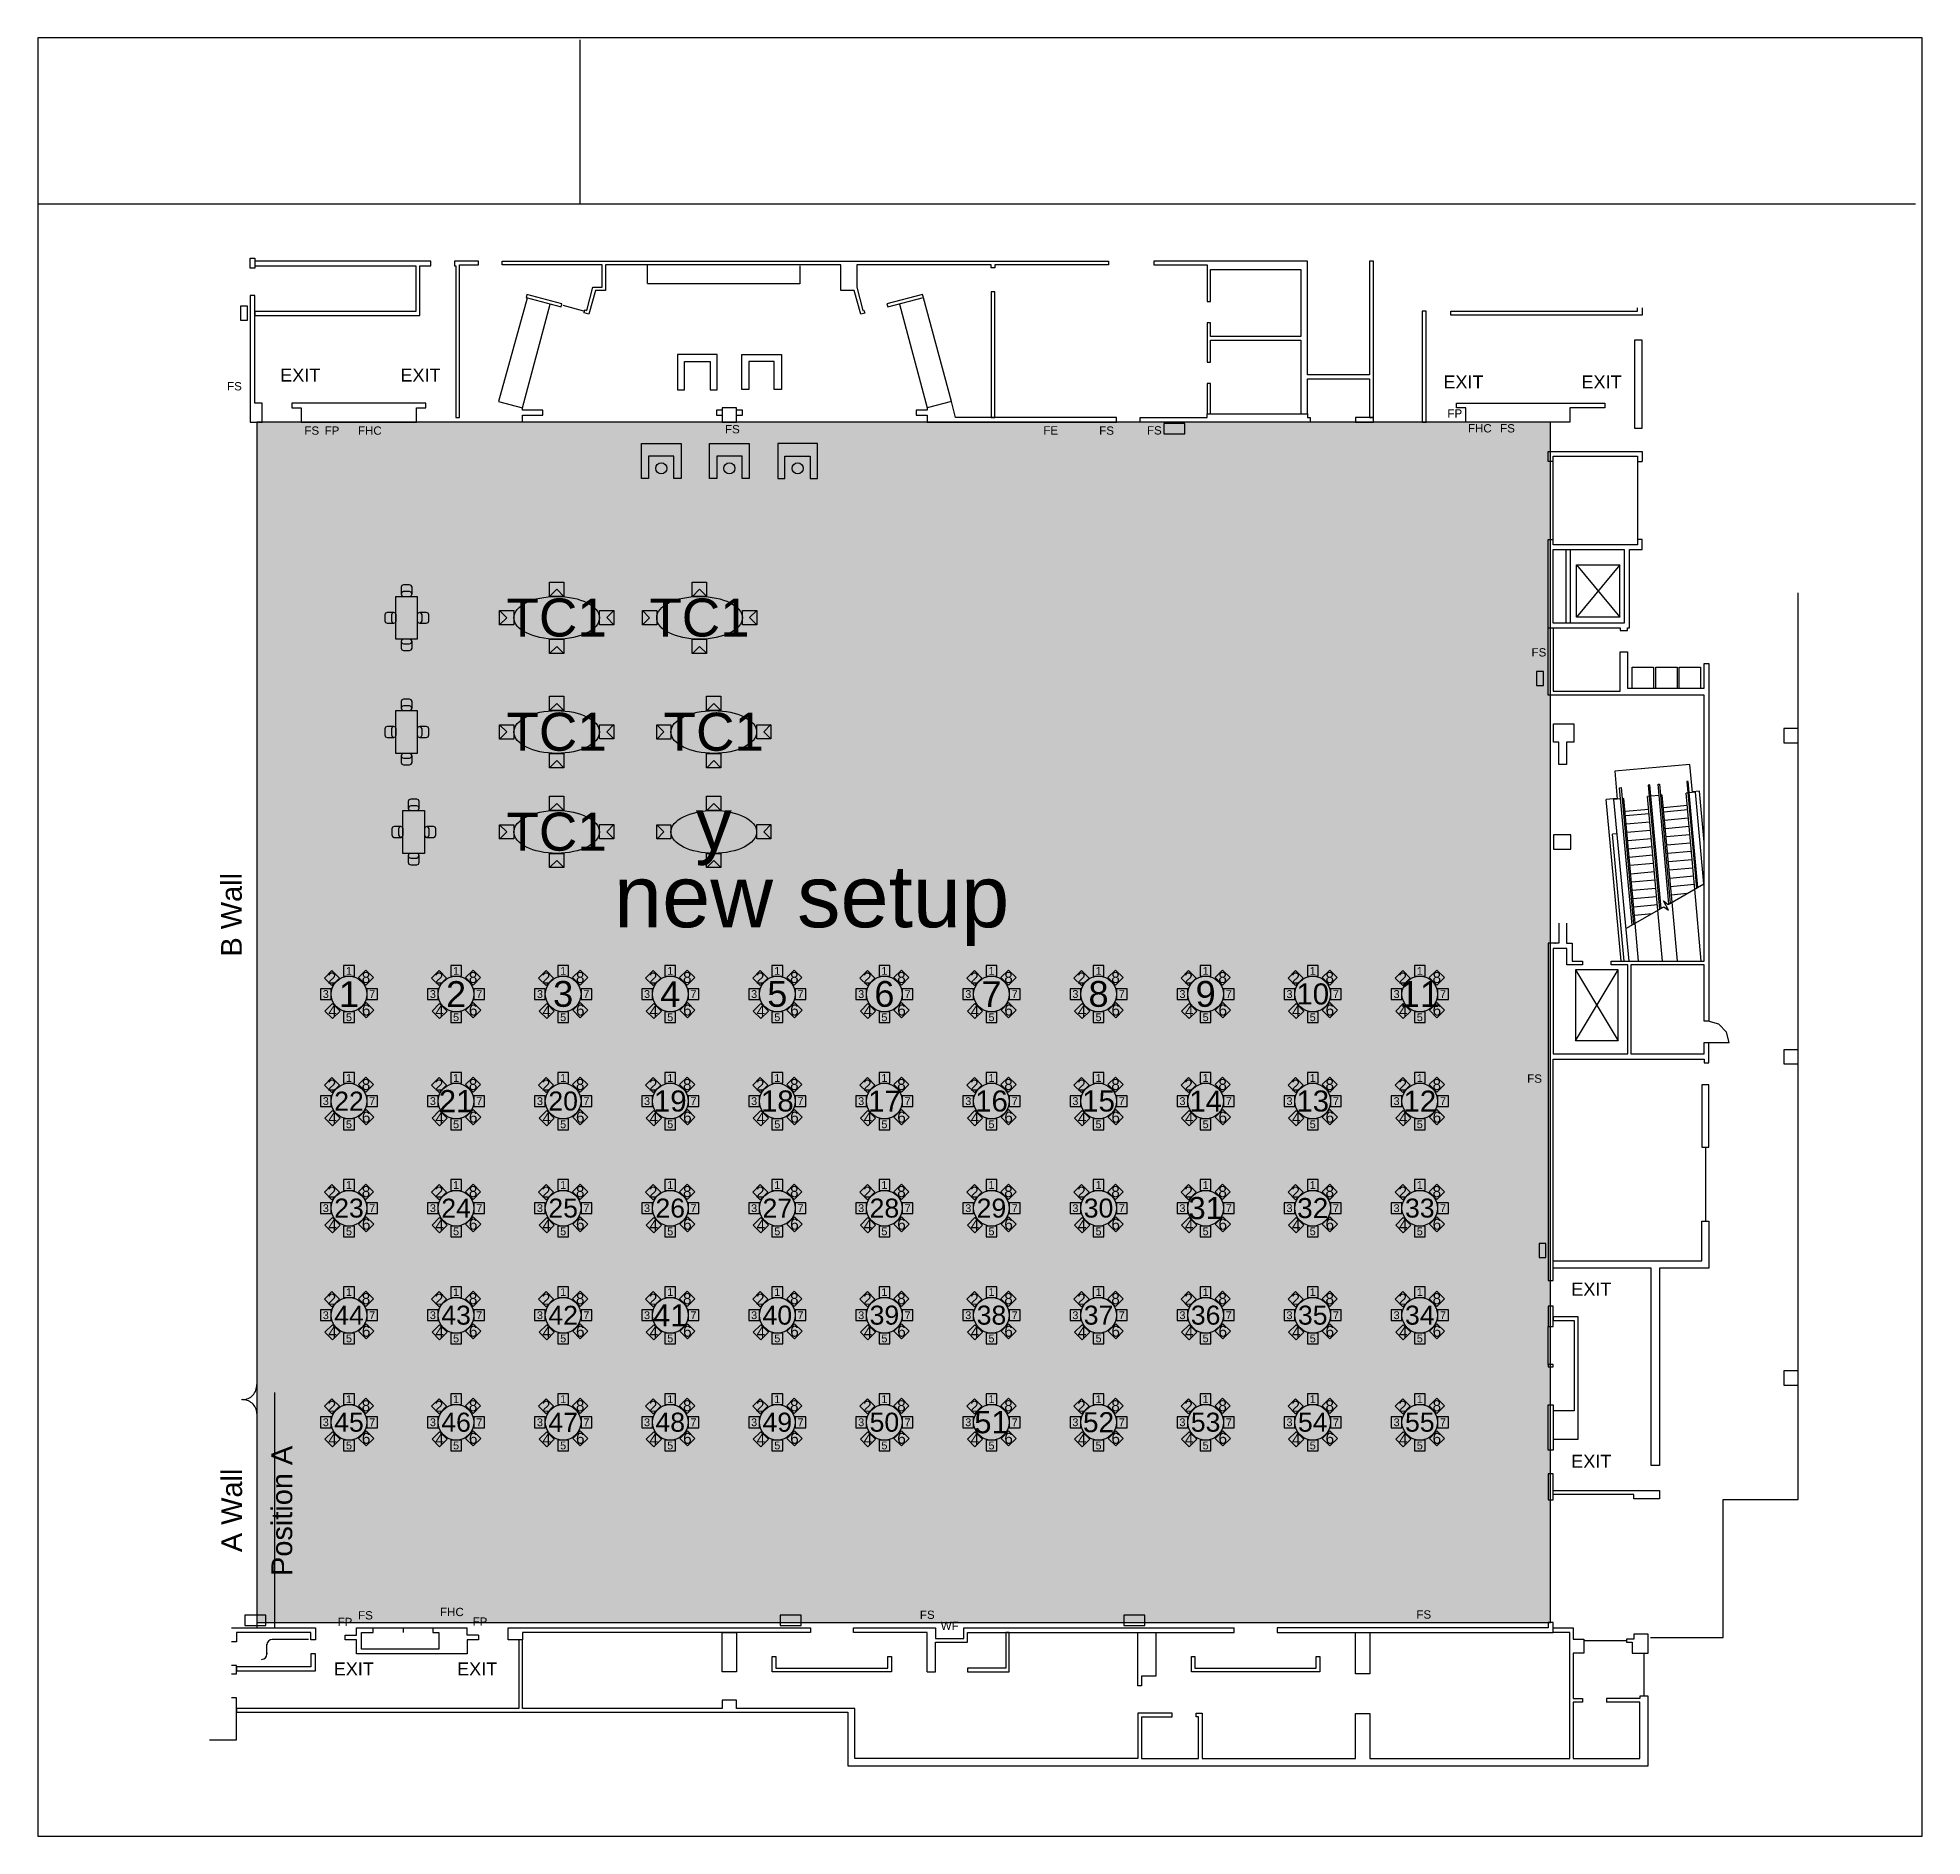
# Model space of a CAD drawing. Header units: feet. Extents: x 280 to 544, y 563 to 815.
import ezdxf
from ezdxf.enums import TextEntityAlignment as Align

# ---------------------------------------------------------------- set-up
doc = ezdxf.new("R2010")
doc.units = ezdxf.units.FT
doc.header["$MEASUREMENT"] = 0
for name, color, linetype in [('[labels]', 7, 'Continuous'), ('Background', 7, 'Continuous'), ('Border', 7, 'Continuous'), ('Building', 7, 'Continuous'), ('Layer 1', 7, 'Continuous')]:
    doc.layers.add(name, color=color, linetype=linetype)
doc.styles.add('Arial', font='Arial.ttf')

msp = doc.modelspace()

# ---------------------------------------------------------------- texts
at = {"layer": '[labels]', "color": 18, "true_color": 0x000000, "attachment_point": 5, "line_spacing_factor": 0.85, "style": 'Arial'}
for s, insert, char_height, width in [('TC1', (352.55, 733.48), 5.329, 16.0087), ('TC1', (372.56, 733.48), 5.329, 16.0087), ('TC1', (352.55, 717.48), 5.329, 16.0087), ('TC1', (374.56, 717.48), 5.329, 16.0087), ('TC1', (352.55, 703.48), 5.329, 16.0087), ('y', (374.56, 703.48), 7.25, 16.0087), ('2', (321.07, 683.01), 1.54, 2.1213), ('1', (323.46, 684.01), 1.09, 1.5), ('8', (325.84, 683.07), 1.54, 2.1213), ('2', (336.07, 683.01), 1.54, 2.1213), ('1', (338.46, 684.01), 1.09, 1.5), ('8', (340.84, 683.07), 1.54, 2.1213), ('2', (351.07, 683.01), 1.54, 2.1213), ('1', (353.46, 684.01), 1.09, 1.5), ('8', (355.84, 683.07), 1.54, 2.1213), ('2', (366.07, 683.01), 1.54, 2.1213), ('1', (368.46, 684.01), 1.09, 1.5), ('8', (370.84, 683.07), 1.54, 2.1213), ('2', (381.07, 683.01), 1.54, 2.1213), ('1', (383.46, 684.01), 1.09, 1.5), ('8', (385.84, 683.07), 1.54, 2.1213), ('2', (396.07, 683.01), 1.54, 2.1213), ('1', (398.46, 684.01), 1.09, 1.5), ('8', (400.84, 683.07), 1.54, 2.1213), ('2', (411.07, 683.01), 1.54, 2.1213), ('1', (413.46, 684.01), 1.09, 1.5), ('8', (415.84, 683.07), 1.54, 2.1213), ('2', (426.07, 683.01), 1.54, 2.1213), ('1', (428.46, 684.01), 1.09, 1.5), ('8', (430.84, 683.07), 1.54, 2.1213), ('2', (441.07, 683.01), 1.54, 2.1213), ('1', (443.46, 684.01), 1.09, 1.5), ('8', (445.84, 683.07), 1.54, 2.1213), ('2', (456.07, 683.01), 1.54, 2.1213), ('1', (458.46, 684.01), 1.09, 1.5), ('8', (460.84, 683.07), 1.54, 2.1213), ('2', (471.07, 683.01), 1.54, 2.1213), ('1', (473.46, 684.01), 1.09, 1.5), ('8', (475.84, 683.07), 1.54, 2.1213), ('3', (320.21, 680.76), 1.09, 1.5), ('1', (323.46, 680.76), 3.62, 5), ('7', (326.71, 680.76), 1.09, 1.5), ('3', (335.21, 680.76), 1.09, 1.5), ('2', (338.46, 680.76), 3.62, 5), ('7', (341.71, 680.76), 1.09, 1.5), ('3', (350.21, 680.76), 1.09, 1.5), ('3', (353.46, 680.76), 3.62, 5), ('7', (356.71, 680.76), 1.09, 1.5), ('3', (365.21, 680.76), 1.09, 1.5), ('4', (368.46, 680.76), 3.62, 5), ('7', (371.71, 680.76), 1.09, 1.5), ('3', (380.21, 680.76), 1.09, 1.5), ('5', (383.46, 680.76), 3.62, 5), ('7', (386.71, 680.76), 1.09, 1.5), ('3', (395.21, 680.76), 1.09, 1.5), ('6', (398.46, 680.76), 3.62, 5), ('7', (401.71, 680.76), 1.09, 1.5), ('3', (410.21, 680.76), 1.09, 1.5), ('7', (413.46, 680.76), 3.62, 5), ('7', (416.71, 680.76), 1.09, 1.5), ('3', (425.21, 680.76), 1.09, 1.5), ('8', (428.46, 680.76), 3.62, 5), ('7', (431.71, 680.76), 1.09, 1.5), ('3', (440.21, 680.76), 1.09, 1.5), ('9', (443.46, 680.76), 3.62, 5), ('7', (446.71, 680.76), 1.09, 1.5), ('3', (455.21, 680.76), 1.09, 1.5), ('10', (458.46, 680.76), 2.953, 5), ('7', (461.71, 680.76), 1.09, 1.5), ('3', (470.21, 680.76), 1.09, 1.5), ('11', (473.46, 680.76), 3.625, 5), ('7', (476.71, 680.76), 1.09, 1.5), ('4', (321.15, 678.38), 1.54, 2.1213), ('6', (325.86, 678.51), 1.54, 2.1213), ('4', (336.15, 678.38), 1.54, 2.1213), ('6', (340.86, 678.51), 1.54, 2.1213), ('4', (351.15, 678.38), 1.54, 2.1213), ('6', (355.86, 678.51), 1.54, 2.1213), ('4', (366.15, 678.38), 1.54, 2.1213), ('6', (370.86, 678.51), 1.54, 2.1213), ('4', (381.15, 678.38), 1.54, 2.1213), ('6', (385.86, 678.51), 1.54, 2.1213), ('4', (396.15, 678.38), 1.54, 2.1213), ('6', (400.86, 678.51), 1.54, 2.1213), ('4', (411.15, 678.38), 1.54, 2.1213), ('6', (415.86, 678.51), 1.54, 2.1213), ('4', (426.15, 678.38), 1.54, 2.1213), ('6', (430.86, 678.51), 1.54, 2.1213), ('4', (441.15, 678.38), 1.54, 2.1213), ('6', (445.86, 678.51), 1.54, 2.1213), ('4', (456.15, 678.38), 1.54, 2.1213), ('6', (460.86, 678.51), 1.54, 2.1213), ('4', (471.15, 678.38), 1.54, 2.1213), ('6', (475.86, 678.51), 1.54, 2.1213), ('5', (323.46, 677.51), 1.09, 1.5), ('5', (338.46, 677.51), 1.09, 1.5), ('5', (353.46, 677.51), 1.09, 1.5), ('5', (368.46, 677.51), 1.09, 1.5), ('5', (383.46, 677.51), 1.09, 1.5), ('5', (398.46, 677.51), 1.09, 1.5), ('5', (413.46, 677.51), 1.09, 1.5), ('5', (428.46, 677.51), 1.09, 1.5), ('5', (443.46, 677.51), 1.09, 1.5), ('5', (458.46, 677.51), 1.09, 1.5), ('5', (473.46, 677.51), 1.09, 1.5), ('2', (321.07, 668.01), 1.54, 2.1213), ('1', (323.46, 669.01), 1.09, 1.5), ('8', (325.84, 668.07), 1.54, 2.1213), ('2', (336.07, 668.01), 1.54, 2.1213), ('1', (338.46, 669.01), 1.09, 1.5), ('8', (340.84, 668.07), 1.54, 2.1213), ('2', (351.07, 668.01), 1.54, 2.1213), ('1', (353.46, 669.01), 1.09, 1.5), ('8', (355.84, 668.07), 1.54, 2.1213), ('2', (366.07, 668.01), 1.54, 2.1213), ('1', (368.46, 669.01), 1.09, 1.5), ('8', (370.84, 668.07), 1.54, 2.1213), ('2', (381.07, 668.01), 1.54, 2.1213), ('1', (383.46, 669.01), 1.09, 1.5), ('8', (385.84, 668.07), 1.54, 2.1213), ('2', (396.07, 668.01), 1.54, 2.1213), ('1', (398.46, 669.01), 1.09, 1.5), ('8', (400.84, 668.07), 1.54, 2.1213), ('2', (411.07, 668.01), 1.54, 2.1213), ('1', (413.46, 669.01), 1.09, 1.5), ('8', (415.84, 668.07), 1.54, 2.1213), ('2', (426.07, 668.01), 1.54, 2.1213), ('1', (428.46, 669.01), 1.09, 1.5), ('8', (430.84, 668.07), 1.54, 2.1213), ('2', (441.07, 668.01), 1.54, 2.1213), ('1', (443.46, 669.01), 1.09, 1.5), ('8', (445.84, 668.07), 1.54, 2.1213), ('2', (456.07, 668.01), 1.54, 2.1213), ('1', (458.46, 669.01), 1.09, 1.5), ('8', (460.84, 668.07), 1.54, 2.1213), ('2', (471.07, 668.01), 1.54, 2.1213), ('1', (473.46, 669.01), 1.09, 1.5), ('8', (475.84, 668.07), 1.54, 2.1213), ('3', (320.21, 665.76), 1.09, 1.5), ('22', (323.46, 665.76), 2.665, 5), ('7', (326.71, 665.76), 1.09, 1.5), ('3', (335.21, 665.76), 1.09, 1.5), ('21', (338.46, 665.76), 3.108, 5), ('7', (341.71, 665.76), 1.09, 1.5), ('3', (350.21, 665.76), 1.09, 1.5), ('20', (353.46, 665.76), 2.665, 5), ('7', (356.71, 665.76), 1.09, 1.5), ('3', (365.21, 665.76), 1.09, 1.5), ('19', (368.46, 665.76), 2.953, 5), ('7', (371.71, 665.76), 1.09, 1.5), ('3', (380.21, 665.76), 1.09, 1.5), ('18', (383.46, 665.76), 2.953, 5), ('7', (386.71, 665.76), 1.09, 1.5), ('3', (395.21, 665.76), 1.09, 1.5), ('17', (398.46, 665.76), 2.953, 5), ('7', (401.71, 665.76), 1.09, 1.5), ('3', (410.21, 665.76), 1.09, 1.5), ('16', (413.46, 665.76), 2.953, 5), ('7', (416.71, 665.76), 1.09, 1.5), ('3', (425.21, 665.76), 1.09, 1.5), ('15', (428.46, 665.76), 2.953, 5), ('7', (431.71, 665.76), 1.09, 1.5), ('3', (440.21, 665.76), 1.09, 1.5), ('14', (443.46, 665.76), 2.953, 5), ('7', (446.71, 665.76), 1.09, 1.5), ('3', (455.21, 665.76), 1.09, 1.5), ('13', (458.46, 665.76), 2.953, 5), ('7', (461.71, 665.76), 1.09, 1.5), ('3', (470.21, 665.76), 1.09, 1.5), ('12', (473.46, 665.76), 2.953, 5), ('7', (476.71, 665.76), 1.09, 1.5), ('4', (321.15, 663.38), 1.54, 2.1213), ('5', (323.46, 662.51), 1.09, 1.5), ('6', (325.86, 663.51), 1.54, 2.1213), ('4', (336.15, 663.38), 1.54, 2.1213), ('5', (338.46, 662.51), 1.09, 1.5), ('6', (340.86, 663.51), 1.54, 2.1213), ('4', (351.15, 663.38), 1.54, 2.1213), ('5', (353.46, 662.51), 1.09, 1.5), ('6', (355.86, 663.51), 1.54, 2.1213), ('4', (366.15, 663.38), 1.54, 2.1213), ('5', (368.46, 662.51), 1.09, 1.5), ('6', (370.86, 663.51), 1.54, 2.1213), ('4', (381.15, 663.38), 1.54, 2.1213), ('5', (383.46, 662.51), 1.09, 1.5), ('6', (385.86, 663.51), 1.54, 2.1213), ('4', (396.15, 663.38), 1.54, 2.1213), ('5', (398.46, 662.51), 1.09, 1.5), ('6', (400.86, 663.51), 1.54, 2.1213), ('4', (411.15, 663.38), 1.54, 2.1213), ('5', (413.46, 662.51), 1.09, 1.5), ('6', (415.86, 663.51), 1.54, 2.1213), ('4', (426.15, 663.38), 1.54, 2.1213), ('5', (428.46, 662.51), 1.09, 1.5), ('6', (430.86, 663.51), 1.54, 2.1213), ('4', (441.15, 663.38), 1.54, 2.1213), ('5', (443.46, 662.51), 1.09, 1.5), ('6', (445.86, 663.51), 1.54, 2.1213), ('4', (456.15, 663.38), 1.54, 2.1213), ('5', (458.46, 662.51), 1.09, 1.5), ('6', (460.86, 663.51), 1.54, 2.1213), ('4', (471.15, 663.38), 1.54, 2.1213), ('5', (473.46, 662.51), 1.09, 1.5), ('6', (475.86, 663.51), 1.54, 2.1213), ('2', (321.07, 653.01), 1.54, 2.1213), ('23', (323.46, 650.76), 2.665, 5), ('1', (323.46, 654.01), 1.09, 1.5), ('8', (325.84, 653.07), 1.54, 2.1213), ('2', (336.07, 653.01), 1.54, 2.1213), ('24', (338.46, 650.76), 2.665, 5), ('1', (338.46, 654.01), 1.09, 1.5), ('8', (340.84, 653.07), 1.54, 2.1213), ('2', (351.07, 653.01), 1.54, 2.1213), ('25', (353.46, 650.76), 2.665, 5), ('1', (353.46, 654.01), 1.09, 1.5), ('8', (355.84, 653.07), 1.54, 2.1213), ('2', (366.07, 653.01), 1.54, 2.1213), ('26', (368.46, 650.76), 2.665, 5), ('1', (368.46, 654.01), 1.09, 1.5), ('8', (370.84, 653.07), 1.54, 2.1213), ('2', (381.07, 653.01), 1.54, 2.1213), ('27', (383.46, 650.76), 2.665, 5), ('1', (383.46, 654.01), 1.09, 1.5), ('8', (385.84, 653.07), 1.54, 2.1213), ('2', (396.07, 653.01), 1.54, 2.1213), ('28', (398.46, 650.76), 2.665, 5), ('1', (398.46, 654.01), 1.09, 1.5), ('8', (400.84, 653.07), 1.54, 2.1213), ('2', (411.07, 653.01), 1.54, 2.1213), ('29', (413.46, 650.76), 2.665, 5), ('1', (413.46, 654.01), 1.09, 1.5), ('8', (415.84, 653.07), 1.54, 2.1213), ('2', (426.07, 653.01), 1.54, 2.1213), ('30', (428.46, 650.76), 2.665, 5), ('1', (428.46, 654.01), 1.09, 1.5), ('8', (430.84, 653.07), 1.54, 2.1213), ('2', (441.07, 653.01), 1.54, 2.1213), ('31', (443.46, 650.76), 3.108, 5), ('1', (443.46, 654.01), 1.09, 1.5), ('8', (445.84, 653.07), 1.54, 2.1213), ('2', (456.07, 653.01), 1.54, 2.1213), ('32', (458.46, 650.76), 2.805, 5), ('1', (458.46, 654.01), 1.09, 1.5), ('8', (460.84, 653.07), 1.54, 2.1213), ('2', (471.07, 653.01), 1.54, 2.1213), ('33', (473.46, 650.76), 2.665, 5), ('1', (473.46, 654.01), 1.09, 1.5), ('8', (475.84, 653.07), 1.54, 2.1213), ('3', (320.21, 650.76), 1.09, 1.5), ('7', (326.71, 650.76), 1.09, 1.5), ('3', (335.21, 650.76), 1.09, 1.5), ('7', (341.71, 650.76), 1.09, 1.5), ('3', (350.21, 650.76), 1.09, 1.5), ('7', (356.71, 650.76), 1.09, 1.5), ('3', (365.21, 650.76), 1.09, 1.5), ('7', (371.71, 650.76), 1.09, 1.5), ('3', (380.21, 650.76), 1.09, 1.5), ('7', (386.71, 650.76), 1.09, 1.5), ('3', (395.21, 650.76), 1.09, 1.5), ('7', (401.71, 650.76), 1.09, 1.5), ('3', (410.21, 650.76), 1.09, 1.5), ('7', (416.71, 650.76), 1.09, 1.5), ('3', (425.21, 650.76), 1.09, 1.5), ('7', (431.71, 650.76), 1.09, 1.5), ('3', (440.21, 650.76), 1.09, 1.5), ('7', (446.71, 650.76), 1.09, 1.5), ('3', (455.21, 650.76), 1.09, 1.5), ('7', (461.71, 650.76), 1.09, 1.5), ('3', (470.21, 650.76), 1.09, 1.5), ('7', (476.71, 650.76), 1.09, 1.5), ('4', (321.15, 648.38), 1.54, 2.1213), ('5', (323.46, 647.51), 1.09, 1.5), ('6', (325.86, 648.51), 1.54, 2.1213), ('4', (336.15, 648.38), 1.54, 2.1213), ('5', (338.46, 647.51), 1.09, 1.5), ('6', (340.86, 648.51), 1.54, 2.1213), ('4', (351.15, 648.38), 1.54, 2.1213), ('5', (353.46, 647.51), 1.09, 1.5), ('6', (355.86, 648.51), 1.54, 2.1213), ('4', (366.15, 648.38), 1.54, 2.1213), ('5', (368.46, 647.51), 1.09, 1.5), ('6', (370.86, 648.51), 1.54, 2.1213), ('4', (381.15, 648.38), 1.54, 2.1213), ('5', (383.46, 647.51), 1.09, 1.5), ('6', (385.86, 648.51), 1.54, 2.1213), ('4', (396.15, 648.38), 1.54, 2.1213), ('5', (398.46, 647.51), 1.09, 1.5), ('6', (400.86, 648.51), 1.54, 2.1213), ('4', (411.15, 648.38), 1.54, 2.1213), ('5', (413.46, 647.51), 1.09, 1.5), ('6', (415.86, 648.51), 1.54, 2.1213), ('4', (426.15, 648.38), 1.54, 2.1213), ('5', (428.46, 647.51), 1.09, 1.5), ('6', (430.86, 648.51), 1.54, 2.1213), ('4', (441.15, 648.38), 1.54, 2.1213), ('5', (443.46, 647.51), 1.09, 1.5), ('6', (445.86, 648.51), 1.54, 2.1213), ('4', (456.15, 648.38), 1.54, 2.1213), ('5', (458.46, 647.51), 1.09, 1.5), ('6', (460.86, 648.51), 1.54, 2.1213), ('4', (471.15, 648.38), 1.54, 2.1213), ('5', (473.46, 647.51), 1.09, 1.5), ('6', (475.86, 648.51), 1.54, 2.1213), ('1', (323.46, 639.01), 1.09, 1.5), ('1', (338.46, 639.01), 1.09, 1.5), ('1', (353.46, 639.01), 1.09, 1.5), ('1', (368.46, 639.01), 1.09, 1.5), ('1', (383.46, 639.01), 1.09, 1.5), ('1', (398.46, 639.01), 1.09, 1.5), ('1', (413.46, 639.01), 1.09, 1.5), ('1', (428.46, 639.01), 1.09, 1.5), ('1', (443.46, 639.01), 1.09, 1.5), ('1', (458.46, 639.01), 1.09, 1.5), ('1', (473.46, 639.01), 1.09, 1.5), ('3', (320.21, 635.76), 1.09, 1.5), ('2', (321.07, 638.01), 1.54, 2.1213), ('44', (323.46, 635.76), 2.665, 5), ('8', (325.84, 638.07), 1.54, 2.1213), ('7', (326.71, 635.76), 1.09, 1.5), ('3', (335.21, 635.76), 1.09, 1.5), ('2', (336.07, 638.01), 1.54, 2.1213), ('43', (338.46, 635.76), 2.665, 5), ('8', (340.84, 638.07), 1.54, 2.1213), ('7', (341.71, 635.76), 1.09, 1.5), ('3', (350.21, 635.76), 1.09, 1.5), ('2', (351.07, 638.01), 1.54, 2.1213), ('42', (353.46, 635.76), 2.665, 5), ('8', (355.84, 638.07), 1.54, 2.1213), ('7', (356.71, 635.76), 1.09, 1.5), ('3', (365.21, 635.76), 1.09, 1.5), ('2', (366.07, 638.01), 1.54, 2.1213), ('41', (368.46, 635.76), 3.108, 5), ('8', (370.84, 638.07), 1.54, 2.1213), ('7', (371.71, 635.76), 1.09, 1.5), ('3', (380.21, 635.76), 1.09, 1.5), ('2', (381.07, 638.01), 1.54, 2.1213), ('40', (383.46, 635.76), 2.665, 5), ('8', (385.84, 638.07), 1.54, 2.1213), ('7', (386.71, 635.76), 1.09, 1.5), ('3', (395.21, 635.76), 1.09, 1.5), ('2', (396.07, 638.01), 1.54, 2.1213), ('39', (398.46, 635.76), 2.665, 5), ('8', (400.84, 638.07), 1.54, 2.1213), ('7', (401.71, 635.76), 1.09, 1.5), ('3', (410.21, 635.76), 1.09, 1.5), ('2', (411.07, 638.01), 1.54, 2.1213), ('38', (413.46, 635.76), 2.665, 5), ('8', (415.84, 638.07), 1.54, 2.1213), ('7', (416.71, 635.76), 1.09, 1.5), ('3', (425.21, 635.76), 1.09, 1.5), ('2', (426.07, 638.01), 1.54, 2.1213), ('37', (428.46, 635.76), 2.665, 5), ('8', (430.84, 638.07), 1.54, 2.1213), ('7', (431.71, 635.76), 1.09, 1.5), ('3', (440.21, 635.76), 1.09, 1.5), ('2', (441.07, 638.01), 1.54, 2.1213), ('36', (443.46, 635.76), 2.665, 5), ('8', (445.84, 638.07), 1.54, 2.1213), ('7', (446.71, 635.76), 1.09, 1.5), ('3', (455.21, 635.76), 1.09, 1.5), ('2', (456.07, 638.01), 1.54, 2.1213), ('35', (458.46, 635.76), 2.665, 5), ('8', (460.84, 638.07), 1.54, 2.1213), ('7', (461.71, 635.76), 1.09, 1.5), ('3', (470.21, 635.76), 1.09, 1.5), ('2', (471.07, 638.01), 1.54, 2.1213), ('34', (473.46, 635.76), 2.665, 5), ('8', (475.84, 638.07), 1.54, 2.1213), ('7', (476.71, 635.76), 1.09, 1.5), ('4', (321.15, 633.38), 1.54, 2.1213), ('6', (325.86, 633.51), 1.54, 2.1213), ('4', (336.15, 633.38), 1.54, 2.1213), ('6', (340.86, 633.51), 1.54, 2.1213), ('4', (351.15, 633.38), 1.54, 2.1213), ('6', (355.86, 633.51), 1.54, 2.1213), ('4', (366.15, 633.38), 1.54, 2.1213), ('6', (370.86, 633.51), 1.54, 2.1213), ('4', (381.15, 633.38), 1.54, 2.1213), ('6', (385.86, 633.51), 1.54, 2.1213), ('4', (396.15, 633.38), 1.54, 2.1213), ('6', (400.86, 633.51), 1.54, 2.1213), ('4', (411.15, 633.38), 1.54, 2.1213), ('6', (415.86, 633.51), 1.54, 2.1213), ('4', (426.15, 633.38), 1.54, 2.1213), ('6', (430.86, 633.51), 1.54, 2.1213), ('4', (441.15, 633.38), 1.54, 2.1213), ('6', (445.86, 633.51), 1.54, 2.1213), ('4', (456.15, 633.38), 1.54, 2.1213), ('6', (460.86, 633.51), 1.54, 2.1213), ('4', (471.15, 633.38), 1.54, 2.1213), ('6', (475.86, 633.51), 1.54, 2.1213), ('5', (323.46, 632.51), 1.09, 1.5), ('5', (338.46, 632.51), 1.09, 1.5), ('5', (353.46, 632.51), 1.09, 1.5), ('5', (368.46, 632.51), 1.09, 1.5), ('5', (383.46, 632.51), 1.09, 1.5), ('5', (398.46, 632.51), 1.09, 1.5), ('5', (413.46, 632.51), 1.09, 1.5), ('5', (428.46, 632.51), 1.09, 1.5), ('5', (443.46, 632.51), 1.09, 1.5), ('5', (458.46, 632.51), 1.09, 1.5), ('5', (473.46, 632.51), 1.09, 1.5), ('2', (321.07, 623.01), 1.54, 2.1213), ('1', (323.46, 624.01), 1.09, 1.5), ('8', (325.84, 623.07), 1.54, 2.1213), ('2', (336.07, 623.01), 1.54, 2.1213), ('1', (338.46, 624.01), 1.09, 1.5), ('8', (340.84, 623.07), 1.54, 2.1213), ('2', (351.07, 623.01), 1.54, 2.1213), ('1', (353.46, 624.01), 1.09, 1.5), ('8', (355.84, 623.07), 1.54, 2.1213), ('2', (366.07, 623.01), 1.54, 2.1213), ('1', (368.46, 624.01), 1.09, 1.5), ('8', (370.84, 623.07), 1.54, 2.1213), ('2', (381.07, 623.01), 1.54, 2.1213), ('1', (383.46, 624.01), 1.09, 1.5), ('8', (385.84, 623.07), 1.54, 2.1213), ('2', (396.07, 623.01), 1.54, 2.1213), ('1', (398.46, 624.01), 1.09, 1.5), ('8', (400.84, 623.07), 1.54, 2.1213), ('2', (411.07, 623.01), 1.54, 2.1213), ('1', (413.46, 624.01), 1.09, 1.5), ('8', (415.84, 623.07), 1.54, 2.1213), ('2', (426.07, 623.01), 1.54, 2.1213), ('1', (428.46, 624.01), 1.09, 1.5), ('8', (430.84, 623.07), 1.54, 2.1213), ('2', (441.07, 623.01), 1.54, 2.1213), ('1', (443.46, 624.01), 1.09, 1.5), ('8', (445.84, 623.07), 1.54, 2.1213), ('2', (456.07, 623.01), 1.54, 2.1213), ('1', (458.46, 624.01), 1.09, 1.5), ('8', (460.84, 623.07), 1.54, 2.1213), ('2', (471.07, 623.01), 1.54, 2.1213), ('1', (473.46, 624.01), 1.09, 1.5), ('8', (475.84, 623.07), 1.54, 2.1213), ('3', (320.21, 620.76), 1.09, 1.5), ('45', (323.46, 620.76), 2.665, 5), ('7', (326.71, 620.76), 1.09, 1.5), ('3', (335.21, 620.76), 1.09, 1.5), ('46', (338.46, 620.76), 2.665, 5), ('7', (341.71, 620.76), 1.09, 1.5), ('3', (350.21, 620.76), 1.09, 1.5), ('47', (353.46, 620.76), 2.665, 5), ('7', (356.71, 620.76), 1.09, 1.5), ('3', (365.21, 620.76), 1.09, 1.5), ('48', (368.46, 620.76), 2.665, 5), ('7', (371.71, 620.76), 1.09, 1.5), ('3', (380.21, 620.76), 1.09, 1.5), ('49', (383.46, 620.76), 2.665, 5), ('7', (386.71, 620.76), 1.09, 1.5), ('3', (395.21, 620.76), 1.09, 1.5), ('50', (398.46, 620.76), 2.665, 5), ('7', (401.71, 620.76), 1.09, 1.5), ('3', (410.21, 620.76), 1.09, 1.5), ('51', (413.46, 620.76), 3.108, 5), ('7', (416.71, 620.76), 1.09, 1.5), ('3', (425.21, 620.76), 1.09, 1.5), ('52', (428.46, 620.76), 2.805, 5), ('7', (431.71, 620.76), 1.09, 1.5), ('3', (440.21, 620.76), 1.09, 1.5), ('53', (443.46, 620.76), 2.665, 5), ('7', (446.71, 620.76), 1.09, 1.5), ('3', (455.21, 620.76), 1.09, 1.5), ('54', (458.46, 620.76), 2.665, 5), ('7', (461.71, 620.76), 1.09, 1.5), ('3', (470.21, 620.76), 1.09, 1.5), ('55', (473.46, 620.76), 2.665, 5), ('7', (476.71, 620.76), 1.09, 1.5), ('4', (321.15, 618.38), 1.54, 2.1213), ('5', (323.46, 617.51), 1.09, 1.5), ('6', (325.86, 618.51), 1.54, 2.1213), ('4', (336.15, 618.38), 1.54, 2.1213), ('5', (338.46, 617.51), 1.09, 1.5), ('6', (340.86, 618.51), 1.54, 2.1213), ('4', (351.15, 618.38), 1.54, 2.1213), ('5', (353.46, 617.51), 1.09, 1.5), ('6', (355.86, 618.51), 1.54, 2.1213), ('4', (366.15, 618.38), 1.54, 2.1213), ('5', (368.46, 617.51), 1.09, 1.5), ('6', (370.86, 618.51), 1.54, 2.1213), ('4', (381.15, 618.38), 1.54, 2.1213), ('5', (383.46, 617.51), 1.09, 1.5), ('6', (385.86, 618.51), 1.54, 2.1213), ('4', (396.15, 618.38), 1.54, 2.1213), ('5', (398.46, 617.51), 1.09, 1.5), ('6', (400.86, 618.51), 1.54, 2.1213), ('4', (411.15, 618.38), 1.54, 2.1213), ('5', (413.46, 617.51), 1.09, 1.5), ('6', (415.86, 618.51), 1.54, 2.1213), ('4', (426.15, 618.38), 1.54, 2.1213), ('5', (428.46, 617.51), 1.09, 1.5), ('6', (430.86, 618.51), 1.54, 2.1213), ('4', (441.15, 618.38), 1.54, 2.1213), ('5', (443.46, 617.51), 1.09, 1.5), ('6', (445.86, 618.51), 1.54, 2.1213), ('4', (456.15, 618.38), 1.54, 2.1213), ('5', (458.46, 617.51), 1.09, 1.5), ('6', (460.86, 618.51), 1.54, 2.1213), ('4', (471.15, 618.38), 1.54, 2.1213), ('5', (473.46, 617.51), 1.09, 1.5), ('6', (475.86, 618.51), 1.54, 2.1213)]:
    msp.add_mtext(s, dxfattribs=dict(at, insert=insert, char_height=char_height, width=width))
at = {"layer": 'Building', "color": 18, "true_color": 0x000000, "style": 'Arial'}
for s, height, p in [('EXIT', 1.812, (313.82, 768.39)), ('EXIT', 1.812, (330.66, 768.39)), ('FS', 1.16, (306.38, 766.5)), ('EXIT', 1.812, (476.76, 767.43)), ('EXIT', 1.812, (496.1, 767.43)), ('FS', 1.16, (376.13, 760.48)), ('FS', 1.16, (435.24, 760.32)), ('FP', 1.16, (477.33, 762.69)), ('FHC', 1.16, (480.2, 760.61)), ('FS', 1.16, (484.71, 760.61)), ('FS', 1.16, (317.21, 760.29)), ('FP', 1.16, (320.04, 760.29)), ('FHC', 1.16, (324.71, 760.29)), ('FE', 1.16, (420.73, 760.32)), ('FS', 1.16, (428.55, 760.29)), ('FS', 1.16, (489.11, 729.22)), ('FS', 1.16, (488.5, 669.5)), ('EXIT', 1.812, (494.68, 640.32)), ('EXIT', 1.812, (494.67, 616.21)), ('FS', 1.16, (324.73, 594.3)), ('FHC', 1.16, (336.21, 594.77)), ('FS', 1.16, (403.43, 594.38)), ('FS', 1.16, (472.98, 594.42)), ('FP', 1.16, (321.86, 593.37)), ('FP', 1.16, (340.77, 593.42)), ('WF', 1.16, (406.35, 592.84)), ('EXIT', 1.812, (321.32, 587.12)), ('EXIT', 1.812, (338.6, 587.12))]:
    msp.add_text(s, height=height, dxfattribs=at).set_placement(p, align=Align.TOP_LEFT)
for s, p in [('B Wall', (305.54, 686.02)), ('Position A', (312.6, 599.24)), ('A Wall', (305.58, 602.57))]:
    msp.add_text(s, height=2.9, rotation=90, dxfattribs=at).set_placement(p, align=Align.TOP_LEFT)
at = {"layer": 'Layer 1', "color": 18, "true_color": 0x000000, "insert": (360.56, 698.82), "char_height": 8.7, "width": 95, "attachment_point": 1, "line_spacing_factor": 0.85, "style": 'Arial'}
msp.add_mtext('new setup', dxfattribs=at)

# ---------------------------------------------------------------- hatches: boundary and pattern name
at = {"layer": 'Background', "lineweight": 0, "true_color": 0xe6e6e6, "transparency": 33554687}
h = msp.add_hatch(color=254, dxfattribs=at)
h.dxf.hatch_style = 1
h.paths.add_polyline_path([(491.79, 760.88), (310.54, 760.88), (310.54, 592.71), (491.79, 592.71)])
at = {"layer": 'Layer 1', "lineweight": 0, "true_color": 0xf9cb9c, "transparency": 33554687}
h = msp.add_hatch(color=31, dxfattribs=at)
h.dxf.hatch_style = 1
h.paths.add_polyline_path([(330.02, 736.48), (333.02, 736.48), (333.02, 730.48), (330.02, 730.48)])
at = {"layer": 'Layer 1', "lineweight": 0, "true_color": 0xb45f06, "transparency": 33554687}
h = msp.add_hatch(color=32, dxfattribs=at)
edge = h.paths.add_edge_path(flags=0)
edge.add_ellipse((352.55, 733.48), major_axis=(6, 0), ratio=0.5, start_angle=0.0057, end_angle=360, ccw=False)
edge.add_line((358.55, 733.48), (358.55, 733.48))
h = msp.add_hatch(color=32, dxfattribs=at)
edge = h.paths.add_edge_path(flags=0)
edge.add_ellipse((372.56, 733.48), major_axis=(6, 0), ratio=0.5, start_angle=0.0057, end_angle=360, ccw=False)
edge.add_line((378.56, 733.48), (378.56, 733.48))
at = {"layer": 'Layer 1', "lineweight": 0, "true_color": 0xf9cb9c, "transparency": 33554687}
h = msp.add_hatch(color=31, dxfattribs=at)
h.dxf.hatch_style = 1
h.paths.add_polyline_path([(330.02, 720.48), (333.02, 720.48), (333.02, 714.48), (330.02, 714.48)])
at = {"layer": 'Layer 1', "lineweight": 0, "true_color": 0xb45f06, "transparency": 33554687}
h = msp.add_hatch(color=32, dxfattribs=at)
edge = h.paths.add_edge_path(flags=0)
edge.add_ellipse((352.55, 717.48), major_axis=(6, 0), ratio=0.5, start_angle=0.0057, end_angle=360, ccw=False)
edge.add_line((358.55, 717.48), (358.55, 717.48))
h = msp.add_hatch(color=32, dxfattribs=at)
edge = h.paths.add_edge_path(flags=0)
edge.add_ellipse((374.56, 717.48), major_axis=(6, 0), ratio=0.5, start_angle=0.0057, end_angle=360, ccw=False)
edge.add_line((380.56, 717.48), (380.56, 717.48))
at = {"layer": 'Layer 1', "lineweight": 0, "true_color": 0xf9cb9c, "transparency": 33554687}
h = msp.add_hatch(color=31, dxfattribs=at)
h.dxf.hatch_style = 1
h.paths.add_polyline_path([(331.02, 706.48), (334.02, 706.48), (334.02, 700.48), (331.02, 700.48)])
at = {"layer": 'Layer 1', "lineweight": 0, "true_color": 0xb45f06, "transparency": 33554687}
h = msp.add_hatch(color=32, dxfattribs=at)
edge = h.paths.add_edge_path(flags=0)
edge.add_ellipse((352.55, 703.48), major_axis=(6, 0), ratio=0.5, start_angle=0.0057, end_angle=360, ccw=False)
edge.add_line((358.55, 703.48), (358.55, 703.48))
h = msp.add_hatch(color=32, dxfattribs=at)
edge = h.paths.add_edge_path(flags=0)
edge.add_ellipse((374.56, 703.48), major_axis=(6, 0), ratio=0.5, start_angle=0.0057, end_angle=360, ccw=False)
edge.add_line((380.56, 703.48), (380.56, 703.48))
at = {"layer": 'Layer 1', "lineweight": 0, "true_color": 0xd5a6bd, "transparency": 33554687}
h = msp.add_hatch(color=9, dxfattribs=at)
edge = h.paths.add_edge_path(flags=0)
edge.add_ellipse((323.46, 680.76), major_axis=(2.5, 0), ratio=1, start_angle=0.0057, end_angle=360, ccw=False)
edge.add_line((325.96, 680.76), (325.96, 680.76))
h = msp.add_hatch(color=9, dxfattribs=at)
edge = h.paths.add_edge_path(flags=0)
edge.add_ellipse((338.46, 680.76), major_axis=(2.5, 0), ratio=1, start_angle=0.0057, end_angle=360, ccw=False)
edge.add_line((340.96, 680.76), (340.96, 680.76))
h = msp.add_hatch(color=9, dxfattribs=at)
edge = h.paths.add_edge_path(flags=0)
edge.add_ellipse((353.46, 680.76), major_axis=(2.5, 0), ratio=1, start_angle=0.0057, end_angle=360, ccw=False)
edge.add_line((355.96, 680.76), (355.96, 680.76))
h = msp.add_hatch(color=9, dxfattribs=at)
edge = h.paths.add_edge_path(flags=0)
edge.add_ellipse((368.46, 680.76), major_axis=(2.5, 0), ratio=1, start_angle=0.0057, end_angle=360, ccw=False)
edge.add_line((370.96, 680.76), (370.96, 680.76))
h = msp.add_hatch(color=9, dxfattribs=at)
edge = h.paths.add_edge_path(flags=0)
edge.add_ellipse((383.46, 680.76), major_axis=(2.5, 0), ratio=1, start_angle=0.0057, end_angle=360, ccw=False)
edge.add_line((385.96, 680.76), (385.96, 680.76))
h = msp.add_hatch(color=9, dxfattribs=at)
edge = h.paths.add_edge_path(flags=0)
edge.add_ellipse((398.46, 680.76), major_axis=(2.5, 0), ratio=1, start_angle=0.0057, end_angle=360, ccw=False)
edge.add_line((400.96, 680.76), (400.96, 680.76))
h = msp.add_hatch(color=9, dxfattribs=at)
edge = h.paths.add_edge_path(flags=0)
edge.add_ellipse((413.46, 680.76), major_axis=(2.5, 0), ratio=1, start_angle=0.0057, end_angle=360, ccw=False)
edge.add_line((415.96, 680.76), (415.96, 680.76))
h = msp.add_hatch(color=9, dxfattribs=at)
edge = h.paths.add_edge_path(flags=0)
edge.add_ellipse((428.46, 680.76), major_axis=(2.5, 0), ratio=1, start_angle=0.0057, end_angle=360, ccw=False)
edge.add_line((430.96, 680.76), (430.96, 680.76))
h = msp.add_hatch(color=9, dxfattribs=at)
edge = h.paths.add_edge_path(flags=0)
edge.add_ellipse((443.46, 680.76), major_axis=(2.5, 0), ratio=1, start_angle=0.0057, end_angle=360, ccw=False)
edge.add_line((445.96, 680.76), (445.96, 680.76))
h = msp.add_hatch(color=9, dxfattribs=at)
edge = h.paths.add_edge_path(flags=0)
edge.add_ellipse((458.46, 680.76), major_axis=(2.5, 0), ratio=1, start_angle=0.0057, end_angle=360, ccw=False)
edge.add_line((460.96, 680.76), (460.96, 680.76))
h = msp.add_hatch(color=9, dxfattribs=at)
edge = h.paths.add_edge_path(flags=0)
edge.add_ellipse((473.46, 680.76), major_axis=(2.5, 0), ratio=1, start_angle=0.0057, end_angle=360, ccw=False)
edge.add_line((475.96, 680.76), (475.96, 680.76))
h = msp.add_hatch(color=9, dxfattribs=at)
edge = h.paths.add_edge_path(flags=0)
edge.add_ellipse((323.46, 665.76), major_axis=(2.5, 0), ratio=1, start_angle=0.0057, end_angle=360, ccw=False)
edge.add_line((325.96, 665.76), (325.96, 665.76))
h = msp.add_hatch(color=9, dxfattribs=at)
edge = h.paths.add_edge_path(flags=0)
edge.add_ellipse((338.46, 665.76), major_axis=(2.5, 0), ratio=1, start_angle=0.0057, end_angle=360, ccw=False)
edge.add_line((340.96, 665.76), (340.96, 665.76))
h = msp.add_hatch(color=9, dxfattribs=at)
edge = h.paths.add_edge_path(flags=0)
edge.add_ellipse((353.46, 665.76), major_axis=(2.5, 0), ratio=1, start_angle=0.0057, end_angle=360, ccw=False)
edge.add_line((355.96, 665.76), (355.96, 665.76))
h = msp.add_hatch(color=9, dxfattribs=at)
edge = h.paths.add_edge_path(flags=0)
edge.add_ellipse((368.46, 665.76), major_axis=(2.5, 0), ratio=1, start_angle=0.0057, end_angle=360, ccw=False)
edge.add_line((370.96, 665.76), (370.96, 665.76))
h = msp.add_hatch(color=9, dxfattribs=at)
edge = h.paths.add_edge_path(flags=0)
edge.add_ellipse((383.46, 665.76), major_axis=(2.5, 0), ratio=1, start_angle=0.0057, end_angle=360, ccw=False)
edge.add_line((385.96, 665.76), (385.96, 665.76))
h = msp.add_hatch(color=9, dxfattribs=at)
edge = h.paths.add_edge_path(flags=0)
edge.add_ellipse((398.46, 665.76), major_axis=(2.5, 0), ratio=1, start_angle=0.0057, end_angle=360, ccw=False)
edge.add_line((400.96, 665.76), (400.96, 665.76))
h = msp.add_hatch(color=9, dxfattribs=at)
edge = h.paths.add_edge_path(flags=0)
edge.add_ellipse((413.46, 665.76), major_axis=(2.5, 0), ratio=1, start_angle=0.0057, end_angle=360, ccw=False)
edge.add_line((415.96, 665.76), (415.96, 665.76))
h = msp.add_hatch(color=9, dxfattribs=at)
edge = h.paths.add_edge_path(flags=0)
edge.add_ellipse((428.46, 665.76), major_axis=(2.5, 0), ratio=1, start_angle=0.0057, end_angle=360, ccw=False)
edge.add_line((430.96, 665.76), (430.96, 665.76))
h = msp.add_hatch(color=9, dxfattribs=at)
edge = h.paths.add_edge_path(flags=0)
edge.add_ellipse((443.46, 665.76), major_axis=(2.5, 0), ratio=1, start_angle=0.0057, end_angle=360, ccw=False)
edge.add_line((445.96, 665.76), (445.96, 665.76))
h = msp.add_hatch(color=9, dxfattribs=at)
edge = h.paths.add_edge_path(flags=0)
edge.add_ellipse((458.46, 665.76), major_axis=(2.5, 0), ratio=1, start_angle=0.0057, end_angle=360, ccw=False)
edge.add_line((460.96, 665.76), (460.96, 665.76))
h = msp.add_hatch(color=9, dxfattribs=at)
edge = h.paths.add_edge_path(flags=0)
edge.add_ellipse((473.46, 665.76), major_axis=(2.5, 0), ratio=1, start_angle=0.0057, end_angle=360, ccw=False)
edge.add_line((475.96, 665.76), (475.96, 665.76))
h = msp.add_hatch(color=9, dxfattribs=at)
edge = h.paths.add_edge_path(flags=0)
edge.add_ellipse((323.46, 650.76), major_axis=(2.5, 0), ratio=1, start_angle=0.0057, end_angle=360, ccw=False)
edge.add_line((325.96, 650.76), (325.96, 650.76))
h = msp.add_hatch(color=9, dxfattribs=at)
edge = h.paths.add_edge_path(flags=0)
edge.add_ellipse((338.46, 650.76), major_axis=(2.5, 0), ratio=1, start_angle=0.0057, end_angle=360, ccw=False)
edge.add_line((340.96, 650.76), (340.96, 650.76))
h = msp.add_hatch(color=9, dxfattribs=at)
edge = h.paths.add_edge_path(flags=0)
edge.add_ellipse((353.46, 650.76), major_axis=(2.5, 0), ratio=1, start_angle=0.0057, end_angle=360, ccw=False)
edge.add_line((355.96, 650.76), (355.96, 650.76))
h = msp.add_hatch(color=9, dxfattribs=at)
edge = h.paths.add_edge_path(flags=0)
edge.add_ellipse((368.46, 650.76), major_axis=(2.5, 0), ratio=1, start_angle=0.0057, end_angle=360, ccw=False)
edge.add_line((370.96, 650.76), (370.96, 650.76))
h = msp.add_hatch(color=9, dxfattribs=at)
edge = h.paths.add_edge_path(flags=0)
edge.add_ellipse((383.46, 650.76), major_axis=(2.5, 0), ratio=1, start_angle=0.0057, end_angle=360, ccw=False)
edge.add_line((385.96, 650.76), (385.96, 650.76))
h = msp.add_hatch(color=9, dxfattribs=at)
edge = h.paths.add_edge_path(flags=0)
edge.add_ellipse((398.46, 650.76), major_axis=(2.5, 0), ratio=1, start_angle=0.0057, end_angle=360, ccw=False)
edge.add_line((400.96, 650.76), (400.96, 650.76))
h = msp.add_hatch(color=9, dxfattribs=at)
edge = h.paths.add_edge_path(flags=0)
edge.add_ellipse((413.46, 650.76), major_axis=(2.5, 0), ratio=1, start_angle=0.0057, end_angle=360, ccw=False)
edge.add_line((415.96, 650.76), (415.96, 650.76))
h = msp.add_hatch(color=9, dxfattribs=at)
edge = h.paths.add_edge_path(flags=0)
edge.add_ellipse((428.46, 650.76), major_axis=(2.5, 0), ratio=1, start_angle=0.0057, end_angle=360, ccw=False)
edge.add_line((430.96, 650.76), (430.96, 650.76))
h = msp.add_hatch(color=9, dxfattribs=at)
edge = h.paths.add_edge_path(flags=0)
edge.add_ellipse((443.46, 650.76), major_axis=(2.5, 0), ratio=1, start_angle=0.0057, end_angle=360, ccw=False)
edge.add_line((445.96, 650.76), (445.96, 650.76))
h = msp.add_hatch(color=9, dxfattribs=at)
edge = h.paths.add_edge_path(flags=0)
edge.add_ellipse((458.46, 650.76), major_axis=(2.5, 0), ratio=1, start_angle=0.0057, end_angle=360, ccw=False)
edge.add_line((460.96, 650.76), (460.96, 650.76))
h = msp.add_hatch(color=9, dxfattribs=at)
edge = h.paths.add_edge_path(flags=0)
edge.add_ellipse((473.46, 650.76), major_axis=(2.5, 0), ratio=1, start_angle=0.0057, end_angle=360, ccw=False)
edge.add_line((475.96, 650.76), (475.96, 650.76))
h = msp.add_hatch(color=9, dxfattribs=at)
edge = h.paths.add_edge_path(flags=0)
edge.add_ellipse((323.46, 635.76), major_axis=(2.5, 0), ratio=1, start_angle=0.0057, end_angle=360, ccw=False)
edge.add_line((325.96, 635.76), (325.96, 635.76))
h = msp.add_hatch(color=9, dxfattribs=at)
edge = h.paths.add_edge_path(flags=0)
edge.add_ellipse((338.46, 635.76), major_axis=(2.5, 0), ratio=1, start_angle=0.0057, end_angle=360, ccw=False)
edge.add_line((340.96, 635.76), (340.96, 635.76))
h = msp.add_hatch(color=9, dxfattribs=at)
edge = h.paths.add_edge_path(flags=0)
edge.add_ellipse((353.46, 635.76), major_axis=(2.5, 0), ratio=1, start_angle=0.0057, end_angle=360, ccw=False)
edge.add_line((355.96, 635.76), (355.96, 635.76))
h = msp.add_hatch(color=9, dxfattribs=at)
edge = h.paths.add_edge_path(flags=0)
edge.add_ellipse((368.46, 635.76), major_axis=(2.5, 0), ratio=1, start_angle=0.0057, end_angle=360, ccw=False)
edge.add_line((370.96, 635.76), (370.96, 635.76))
h = msp.add_hatch(color=9, dxfattribs=at)
edge = h.paths.add_edge_path(flags=0)
edge.add_ellipse((383.46, 635.76), major_axis=(2.5, 0), ratio=1, start_angle=0.0057, end_angle=360, ccw=False)
edge.add_line((385.96, 635.76), (385.96, 635.76))
h = msp.add_hatch(color=9, dxfattribs=at)
edge = h.paths.add_edge_path(flags=0)
edge.add_ellipse((398.46, 635.76), major_axis=(2.5, 0), ratio=1, start_angle=0.0057, end_angle=360, ccw=False)
edge.add_line((400.96, 635.76), (400.96, 635.76))
h = msp.add_hatch(color=9, dxfattribs=at)
edge = h.paths.add_edge_path(flags=0)
edge.add_ellipse((413.46, 635.76), major_axis=(2.5, 0), ratio=1, start_angle=0.0057, end_angle=360, ccw=False)
edge.add_line((415.96, 635.76), (415.96, 635.76))
h = msp.add_hatch(color=9, dxfattribs=at)
edge = h.paths.add_edge_path(flags=0)
edge.add_ellipse((428.46, 635.76), major_axis=(2.5, 0), ratio=1, start_angle=0.0057, end_angle=360, ccw=False)
edge.add_line((430.96, 635.76), (430.96, 635.76))
h = msp.add_hatch(color=9, dxfattribs=at)
edge = h.paths.add_edge_path(flags=0)
edge.add_ellipse((443.46, 635.76), major_axis=(2.5, 0), ratio=1, start_angle=0.0057, end_angle=360, ccw=False)
edge.add_line((445.96, 635.76), (445.96, 635.76))
h = msp.add_hatch(color=9, dxfattribs=at)
edge = h.paths.add_edge_path(flags=0)
edge.add_ellipse((458.46, 635.76), major_axis=(2.5, 0), ratio=1, start_angle=0.0057, end_angle=360, ccw=False)
edge.add_line((460.96, 635.76), (460.96, 635.76))
h = msp.add_hatch(color=9, dxfattribs=at)
edge = h.paths.add_edge_path(flags=0)
edge.add_ellipse((473.46, 635.76), major_axis=(2.5, 0), ratio=1, start_angle=0.0057, end_angle=360, ccw=False)
edge.add_line((475.96, 635.76), (475.96, 635.76))
h = msp.add_hatch(color=9, dxfattribs=at)
edge = h.paths.add_edge_path(flags=0)
edge.add_ellipse((323.46, 620.76), major_axis=(2.5, 0), ratio=1, start_angle=0.0057, end_angle=360, ccw=False)
edge.add_line((325.96, 620.76), (325.96, 620.76))
h = msp.add_hatch(color=9, dxfattribs=at)
edge = h.paths.add_edge_path(flags=0)
edge.add_ellipse((338.46, 620.76), major_axis=(2.5, 0), ratio=1, start_angle=0.0057, end_angle=360, ccw=False)
edge.add_line((340.96, 620.76), (340.96, 620.76))
h = msp.add_hatch(color=9, dxfattribs=at)
edge = h.paths.add_edge_path(flags=0)
edge.add_ellipse((353.46, 620.76), major_axis=(2.5, 0), ratio=1, start_angle=0.0057, end_angle=360, ccw=False)
edge.add_line((355.96, 620.76), (355.96, 620.76))
h = msp.add_hatch(color=9, dxfattribs=at)
edge = h.paths.add_edge_path(flags=0)
edge.add_ellipse((368.46, 620.76), major_axis=(2.5, 0), ratio=1, start_angle=0.0057, end_angle=360, ccw=False)
edge.add_line((370.96, 620.76), (370.96, 620.76))
h = msp.add_hatch(color=9, dxfattribs=at)
edge = h.paths.add_edge_path(flags=0)
edge.add_ellipse((383.46, 620.76), major_axis=(2.5, 0), ratio=1, start_angle=0.0057, end_angle=360, ccw=False)
edge.add_line((385.96, 620.76), (385.96, 620.76))
h = msp.add_hatch(color=9, dxfattribs=at)
edge = h.paths.add_edge_path(flags=0)
edge.add_ellipse((398.46, 620.76), major_axis=(2.5, 0), ratio=1, start_angle=0.0057, end_angle=360, ccw=False)
edge.add_line((400.96, 620.76), (400.96, 620.76))
h = msp.add_hatch(color=9, dxfattribs=at)
edge = h.paths.add_edge_path(flags=0)
edge.add_ellipse((413.46, 620.76), major_axis=(2.5, 0), ratio=1, start_angle=0.0057, end_angle=360, ccw=False)
edge.add_line((415.96, 620.76), (415.96, 620.76))
h = msp.add_hatch(color=9, dxfattribs=at)
edge = h.paths.add_edge_path(flags=0)
edge.add_ellipse((428.46, 620.76), major_axis=(2.5, 0), ratio=1, start_angle=0.0057, end_angle=360, ccw=False)
edge.add_line((430.96, 620.76), (430.96, 620.76))
h = msp.add_hatch(color=9, dxfattribs=at)
edge = h.paths.add_edge_path(flags=0)
edge.add_ellipse((443.46, 620.76), major_axis=(2.5, 0), ratio=1, start_angle=0.0057, end_angle=360, ccw=False)
edge.add_line((445.96, 620.76), (445.96, 620.76))
h = msp.add_hatch(color=9, dxfattribs=at)
edge = h.paths.add_edge_path(flags=0)
edge.add_ellipse((458.46, 620.76), major_axis=(2.5, 0), ratio=1, start_angle=0.0057, end_angle=360, ccw=False)
edge.add_line((460.96, 620.76), (460.96, 620.76))
h = msp.add_hatch(color=9, dxfattribs=at)
edge = h.paths.add_edge_path(flags=0)
edge.add_ellipse((473.46, 620.76), major_axis=(2.5, 0), ratio=1, start_angle=0.0057, end_angle=360, ccw=False)
edge.add_line((475.96, 620.76), (475.96, 620.76))

# ---------------------------------------------------------------- linework, layer by layer
at = {"layer": 'Background', "color": 254, "lineweight": 0, "true_color": 0xe6e6e6, "transparency": 33554687}
msp.add_lwpolyline([(491.79, 760.88), (310.54, 760.88), (310.54, 592.71), (491.79, 592.71)], close=True, dxfattribs=at)
at = {"layer": 'Background', "color": 254, "lineweight": 25, "true_color": 0xe6e6e6}
msp.add_lwpolyline([(491.79, 760.88), (310.54, 760.88), (310.54, 592.71), (491.79, 592.71)], close=True, dxfattribs=at)
at = {"layer": 'Border', "color": 18, "lineweight": 25, "true_color": 0x000000}
msp.add_lwpolyline([(279.85, 562.76), (543.85, 562.76), (543.85, 814.76), (279.85, 814.76)], close=True, dxfattribs=at)
for points in [[(355.82, 791.48), (355.82, 814.48)], [(279.88, 791.49), (542.88, 791.49)]]:
    msp.add_lwpolyline(points, dxfattribs=at)
at = {"layer": 'Building', "color": 18, "lineweight": 25, "true_color": 0x000000}
for points in [[(309.61, 783.88), (310.27, 783.88), (310.27, 782.46), (309.61, 782.46)], [(310.27, 782.79), (332.83, 782.79), (332.83, 776.38), (310.27, 776.38), (310.27, 775.84), (333.38, 775.84), (333.38, 782.79), (334.91, 782.79), (334.91, 783.46), (310.27, 783.46)], [(338.25, 782.79), (338.41, 782.79), (338.41, 761.55), (338.96, 761.55), (338.96, 782.92), (341.59, 782.92), (341.59, 783.46), (338.96, 783.46), (338.25, 783.46)], [(413.4, 779.17), (413.4, 761.55), (413.94, 761.55), (413.94, 779.17)], [(309.23, 777.15), (308.27, 777.15), (308.27, 775.19), (309.23, 775.19)], [(348.39, 778.79), (348.28, 778.37), (353.16, 777.06), (353.28, 777.48)], [(403.82, 778.79), (398.81, 777.45), (398.93, 777.03), (403.93, 778.37)], [(473.79, 776.42), (473.79, 760.88), (474.33, 760.88), (474.33, 776.42)], [(443.66, 766.3), (443.66, 762.05), (444.16, 762.05), (444.16, 766.3)], [(499.37, 763.55), (499.37, 762.88), (494.46, 762.88), (494.46, 760.88), (479.91, 760.88), (479.91, 762.88), (478.58, 762.88), (478.58, 763.55)], [(375.75, 762.88), (375.75, 760.88), (377.75, 760.88), (377.75, 762.88)], [(440.56, 759.26), (440.56, 760.69), (437.62, 760.69), (437.62, 759.26)], [(365.43, 752.98), (364.43, 752.98), (364.43, 757.88), (369.98, 757.88), (369.98, 752.98), (368.98, 752.98), (368.98, 756.12), (365.43, 756.12)], [(373.98, 757.88), (379.53, 757.88), (379.53, 752.98), (378.53, 752.98), (378.53, 756.12), (374.98, 756.12), (374.98, 752.98), (373.98, 752.98)], [(388.08, 756.12), (388.08, 752.98), (389.08, 752.98), (389.08, 757.88), (383.53, 757.88), (383.53, 752.98), (384.53, 752.98), (384.53, 756.12)], [(502.08, 743.05), (502.08, 732.74), (493.98, 732.74), (493.98, 743.05)], [(501.47, 740.9), (495.42, 733.57), (495.42, 740.9), (501.47, 733.57)], [(490.79, 725.96), (489.83, 725.96), (489.83, 724.01), (490.79, 724.01)], [(492.21, 718.63), (495.04, 718.63), (495.04, 718.22), (495.04, 716.05), (494, 716.05), (494, 714.91), (494, 712.91), (492.92, 712.91), (492.92, 714.91), (492.92, 716.05), (492.21, 716.05)], [(494.62, 703.05), (492.21, 703.05), (492.21, 701.05), (494.62, 701.05)], [(495.26, 674.2), (501.26, 684.14), (495.26, 684.14), (501.26, 674.2)], [(526.46, 672.97), (524.46, 672.97), (524.46, 670.97), (526.46, 670.97)], [(512.96, 659.3), (513.96, 659.3), (513.96, 668.03), (512.96, 668.03)], [(512.96, 643.38), (512.96, 648.96), (513.96, 648.96), (513.96, 642.38), (507.05, 642.38), (507.05, 614.71), (505.88, 614.71), (505.88, 642.38), (492.12, 642.38), (492.12, 643.38), (506.88, 643.38)], [(491.12, 645.8), (490.16, 645.8), (490.16, 643.84), (491.12, 643.84)], [(492.12, 637.05), (491.46, 637.05), (491.46, 634.17), (492.12, 634.17)], [(495.09, 622.36), (492.12, 622.36), (492.12, 618.38), (495.63, 618.38), (495.63, 635.55), (492.12, 635.55), (492.12, 635.01), (495.09, 635.01)], [(491.46, 628.53), (492.12, 628.53), (492.12, 628.84), (491.46, 628.84)], [(526.46, 627.96), (524.46, 627.96), (524.46, 625.96), (526.46, 625.96)], [(491.46, 623.19), (492.12, 623.19), (492.12, 616.88), (491.46, 616.88)], [(492.12, 613.55), (491.46, 613.55), (491.46, 609.88), (492.12, 609.88)], [(311.81, 592.29), (311.81, 593.72), (308.88, 593.72), (308.88, 592.29)], [(326.86, 591.3), (326.86, 591.96), (335.2, 591.96), (335.2, 591.3), (336.06, 591.3), (336.06, 588.98), (325.2, 588.98), (325.2, 591.3)], [(386.78, 592.29), (386.78, 593.72), (383.84, 593.72), (383.84, 592.29)], [(434.94, 592.29), (434.94, 593.72), (432, 593.72), (432, 592.29)], [(453.46, 591.96), (453.46, 591.3), (492.12, 591.3), (492.12, 592.71), (491.46, 592.71), (491.46, 591.96), (466.46, 591.96), (453.46, 591.96)], [(377.75, 591.3), (377.75, 585.8), (375.75, 585.8), (375.75, 591.3)], [(415.96, 585.82), (415.96, 591.3), (415.46, 591.3), (415.46, 586.32), (410.12, 586.32), (410.12, 585.82), (415.46, 585.82)], [(433.96, 583.83), (433.96, 591.3), (436.46, 591.3), (436.46, 585.21), (434.46, 585.21), (434.46, 583.83)], [(466.46, 591.3), (466.46, 585.51), (464.46, 585.51), (464.46, 591.3)], [(318.77, 588.32), (318.11, 588.32), (318.11, 586.51), (307.69, 586.51), (307.69, 585.96), (318.77, 585.96), (318.77, 588.32)], [(399.46, 585.8), (382.75, 585.8), (382.75, 587.96), (383.25, 587.96), (383.25, 586.3), (398.96, 586.3), (398.96, 587.96), (399.46, 587.96)], [(441.96, 586.3), (458.96, 586.3), (458.96, 587.96), (459.46, 587.96), (459.46, 585.8), (441.46, 585.8), (441.46, 587.96), (441.96, 587.96)]]:
    msp.add_lwpolyline(points, close=True, dxfattribs=at)
for points in [[(356.5, 776.62), (356.76, 776.55), (357.63, 779.79), (358.94, 779.79), (358.94, 782.92), (344.93, 782.92), (344.93, 783.46), (429.85, 783.46), (429.85, 782.92), (413.94, 782.92), (413.94, 782.51), (413.4, 782.51), (413.4, 782.92), (394.58, 782.92), (394.58, 779.79), (395.45, 776.55), (395.59, 776.59), (395.71, 776.16)], [(395.71, 776.16), (395.14, 776.01), (394.24, 779.35), (392.34, 779.35), (392.34, 782.92), (359.37, 782.92), (359.37, 779.35), (357.97, 779.35), (357.07, 776.01), (356.38, 776.2), (356.5, 776.62)], [(365.27, 780.3), (365.27, 782.92)], [(386.63, 782.79), (386.63, 780.29), (365.27, 780.29)], [(466.42, 760.88), (466.96, 760.88), (466.96, 761.55), (466.96, 783.46), (466.42, 783.46), (466.42, 767.52), (457.75, 767.52), (457.75, 783.46), (436.18, 783.46), (436.18, 782.92), (443.66, 782.92), (443.66, 777.8), (444.16, 777.8)], [(444.16, 777.8), (444.16, 782.29), (456.78, 782.29), (456.78, 772.87), (444.16, 772.87), (444.16, 774.8), (443.66, 774.8)], [(309.61, 760.88), (310.27, 760.88), (311.28, 760.88), (311.28, 763.55), (310.27, 763.55), (310.27, 778.62), (309.61, 778.62), (309.61, 760.9)], [(348.42, 778.26), (344.38, 763.79), (347.75, 762.88)], [(347.75, 760.88), (347.75, 761.88), (350.59, 761.88), (350.59, 762.55), (347.75, 762.55), (347.75, 762.88), (351.64, 777.4)], [(353.4, 777.28), (356.29, 776.5)], [(400.57, 777.4), (404.46, 762.88), (404.46, 762.55), (402.92, 762.55), (402.92, 761.88)], [(402.92, 761.88), (404.46, 761.88), (404.46, 760.88), (430.96, 760.88), (430.96, 761.55), (408.44, 761.55), (407.84, 763.79), (403.95, 778.31)], [(504.62, 776.9), (504.62, 775.88), (477.83, 775.88), (477.83, 776.42), (503.95, 776.42), (503.95, 776.9)], [(443.66, 774.8), (443.66, 769.3), (444.16, 769.3), (444.16, 772.37), (456.78, 772.37), (456.78, 762.05), (457.75, 762.05), (457.75, 761.55), (458.1, 761.55), (458.1, 760.88), (434.29, 760.88), (434.29, 761.55), (443.66, 761.55), (443.66, 762.05), (457.75, 762.05), (457.75, 766.98), (466.42, 766.98), (466.42, 761.55), (466.96, 761.55), (464.43, 761.55), (464.43, 760.88), (466.42, 760.88)], [(504.62, 772.39), (503.53, 772.39), (503.53, 760.05), (504.62, 760.05), (504.62, 772.36)], [(374.03, 769.38), (374.03, 765.43), (375.03, 765.43), (375.03, 770.38), (369.48, 770.38), (369.48, 765.43), (370.48, 765.43), (370.48, 769.38), (374.04, 769.38)], [(379.48, 769.38), (379.48, 765.48), (378.48, 765.48), (378.48, 770.38), (384.03, 770.38), (384.03, 765.48), (383.03, 765.48), (383.03, 769.38), (379.47, 769.38)], [(316.77, 762.88), (316.77, 760.88), (318.77, 760.88), (332.91, 760.88), (332.91, 762.88), (334.24, 762.88), (334.24, 763.55), (315.44, 763.55), (315.44, 762.88), (316.78, 762.88)], [(407.84, 763.79), (404.46, 762.88)], [(310.54, 760.88), (310.54, 591.97)], [(375.75, 762.55), (374.92, 762.55), (374.92, 761.88), (375.75, 761.88)], [(377.75, 761.88), (378.59, 761.88), (378.59, 762.55), (377.75, 762.55)], [(494.04, 687.13), (492.12, 687.13), (492.12, 672.39), (502.59, 672.39), (502.59, 684.85), (500.25, 684.85), (500.25, 685.35), (513.29, 685.35), (513.29, 722.63), (491.46, 722.63), (491.46, 744.46), (492.12, 744.46), (492.12, 755.38), (491.46, 755.38), (491.46, 756.8), (504.62, 756.8), (504.62, 755.38)], [(492.12, 755.38), (492.12, 756.13), (503.96, 756.13), (503.96, 755.38), (504.62, 755.38)], [(503.96, 755.38), (503.96, 744.46)], [(504.62, 743.05), (504.62, 744.46), (503.96, 744.46), (503.96, 743.71), (492.12, 743.71), (492.12, 744.46)], [(492.12, 743.05), (493.98, 743.05)], [(492.12, 732.74), (492.12, 743.05)], [(494.58, 732.74), (494.58, 743.05)], [(501.54, 731.88), (501.54, 731.71), (502.54, 731.71), (502.54, 732.07), (502.83, 732.07), (502.83, 743.05), (504.62, 743.05)], [(495.42, 740.9), (501.47, 740.9)], [(505.79, 590.6), (515.96, 590.6), (515.96, 609.97), (526.46, 609.97), (526.46, 715.96), (526.46, 717.96), (524.46, 717.96), (524.46, 715.96), (526.46, 715.96), (526.46, 736.96)], [(491.46, 732.07), (501.54, 732.07), (501.54, 731.88)], [(493.98, 732.74), (492.12, 732.74)], [(492.12, 732.07), (492.12, 723.21), (492.12, 723.21), (501.54, 723.21), (501.54, 723.21), (501.54, 728.71), (501.54, 728.71), (502.54, 728.71), (502.54, 723.63), (504.87, 723.63), (513.29, 723.63), (513.29, 723.63), (513.29, 727.07), (513.96, 727.07), (513.96, 676.96), (513.96, 676.96), (513.29, 676.96), (513.29, 684.85), (513.29, 684.85), (503.03, 684.85), (503.03, 672.39), (503.03, 672.39), (513.29, 672.39), (513.29, 672.39), (513.29, 673.96), (513.29, 673.96), (516.79, 673.96), (516.41, 675.43), (515.33, 676.54), (513.84, 676.96), (513.79, 676.96)], [(501.47, 733.57), (495.42, 733.57)], [(503.22, 723.63), (503.22, 726.57), (506.22, 726.57), (506.22, 723.63)], [(506.53, 723.63), (506.53, 726.57), (509.53, 726.57), (509.53, 723.63)], [(509.8, 723.63), (509.8, 726.57), (512.8, 726.57), (512.8, 723.63)], [(511.3, 712.94), (500.77, 711.98)], [(511.67, 709.02), (511.3, 712.94)], [(500.77, 711.98), (501.13, 708.06)], [(508.35, 693.39), (506.83, 710.16), (507.04, 710.18), (508.55, 693.5)], [(512.41, 695.71), (511.06, 710.55), (510.86, 710.53), (512.21, 695.59)], [(501.12, 708.16), (499.57, 708.02)], [(501.69, 685.35), (499.57, 708.02)], [(501.59, 708.1), (500.66, 708.02)], [(502.77, 685.35), (500.66, 708.02)], [(501.12, 708.16), (501.12, 708.12)], [(503.19, 690.43), (501.45, 709.67), (501.65, 709.69), (503.39, 690.55)], [(502.04, 708.15), (501.8, 708.12)], [(503.63, 690.68), (502.04, 708.15)], [(505.61, 708.47), (505.36, 708.45)], [(506.81, 692.5), (505.36, 708.45)], [(507.25, 692.75), (505.68, 710.06), (505.47, 710.04), (507.05, 692.64)], [(506.97, 708.59), (505.82, 708.49)], [(507.43, 708.63), (507.18, 708.61)], [(508.79, 693.64), (507.43, 708.63)], [(508.25, 693.33), (513.26, 696.19), (512.09, 709.06)], [(511, 708.96), (510.75, 708.93)], [(511.97, 695.46), (510.75, 708.93)], [(512.09, 709.06), (511.2, 708.98)], [(513.29, 702.06), (512.62, 709.2), (511.66, 709.11)], [(511.66, 709.11), (511.66, 709.07)], [(502.21, 706.38), (505.52, 706.68)], [(502.26, 705.77), (505.58, 706.07)], [(502.37, 704.6), (505.69, 704.91)], [(510.91, 707.17), (507.59, 706.87)], [(510.97, 706.56), (507.65, 706.25)], [(511.07, 705.39), (507.75, 705.09)], [(501.11, 703.21), (500.44, 703.15)], [(502.1, 685.35), (500.44, 703.15)], [(502.47, 703.44), (505.79, 703.74)], [(502.58, 702.28), (505.9, 702.58)], [(511.18, 704.23), (507.86, 703.93)], [(511.28, 703.07), (507.96, 702.77)], [(502.68, 701.12), (506, 701.42)], [(502.79, 699.96), (506.11, 700.26)], [(511.39, 701.91), (508.07, 701.61)], [(511.49, 700.75), (508.17, 700.45)], [(502.89, 698.8), (506.21, 699.1)], [(503, 697.63), (506.32, 697.93)], [(511.6, 699.58), (508.28, 699.28)], [(511.7, 698.42), (508.38, 698.12)], [(511.81, 697.26), (508.49, 696.96)], [(503.1, 696.47), (506.42, 696.77)], [(503.21, 695.31), (506.53, 695.61)], [(503.31, 694.15), (506.63, 694.45)], [(511.91, 696.1), (508.59, 695.8)], [(510.88, 694.83), (508.7, 694.64)], [(512.89, 685.35), (511.97, 695.46)], [(502.34, 689.95), (507.65, 692.98), (508.32, 692.5), (507.58, 693.81), (508.25, 693.33)], [(503.42, 692.99), (506.74, 693.29)], [(503.52, 691.82), (506.02, 692.05)], [(507.46, 685.35), (506.81, 692.5)], [(509.54, 685.35), (508.79, 693.64)], [(492.92, 690.68), (492.92, 688.94), (492.92, 687.88), (491.46, 687.88), (491.46, 640.63), (492.12, 640.63), (492.12, 671.64), (513.29, 671.64), (513.29, 671.13), (513.96, 671.13), (513.96, 673.96)], [(494, 690.68), (494, 688.94), (494, 687.88), (494.79, 687.88), (494.79, 685.35), (496.27, 685.35), (496.27, 684.85), (494.04, 684.85), (494.04, 687.13)], [(504.11, 685.35), (503.63, 690.68)], [(492.37, 687.88), (492.46, 687.88)], [(495.26, 684.14), (495.26, 674.2)], [(501.26, 674.2), (501.26, 684.14)], [(513.46, 659.3), (513.46, 648.96)], [(491.46, 628.84), (491.46, 634.17)], [(313.01, 624.96), (313.01, 591.96)], [(491.79, 592.71), (491.79, 609.88)], [(503.46, 610.67), (492.12, 610.67), (492.12, 611.21), (507.05, 611.21), (507.05, 610.05), (505.88, 610.05), (503.45, 610.05), (503.45, 610.67)], [(307.02, 591.96), (318.77, 591.96), (318.77, 590.29), (318.11, 590.29), (318.11, 591.3), (307.69, 591.3), (307.69, 590.01), (307.02, 590.01)], [(345.75, 591.96), (388.11, 591.96), (388.11, 591.3), (347.75, 591.3), (347.75, 590.3), (347.25, 590.3), (347.25, 580.67), (307.69, 580.67), (307.69, 580.17), (393.34, 580.17), (393.34, 572.64), (505.45, 572.64), (505.45, 582.4), (504.29, 582.4), (504.29, 582.06), (499.61, 582.06), (499.61, 581.56)], [(341.59, 590.96), (341.59, 590.3), (340, 590.3), (340, 588.32), (324.53, 588.32), (324.53, 590.3), (322.94, 590.3), (322.94, 590.96), (324.53, 590.96), (324.53, 591.96), (326.86, 591.96)], [(331.03, 591.96), (331.03, 591.3)], [(335.2, 591.96), (340, 591.96)], [(340, 590.96), (340, 591.96)], [(434.46, 579.5), (438.79, 579.5), (438.79, 580), (433.96, 580), (433.96, 573.64), (394.34, 573.64), (394.34, 580.67), (377.75, 580.67), (377.75, 581.82), (375.75, 581.82), (375.75, 580.67), (347.75, 580.67), (347.75, 590.3), (345.75, 590.3), (345.75, 591.96)], [(404.46, 585.82), (404.46, 591.3), (394.11, 591.3), (394.11, 591.96), (405.61, 591.96), (405.61, 590.48), (409.61, 590.48), (409.61, 591.96), (415.96, 591.96), (433.96, 591.96), (447.46, 591.96)], [(404.46, 585.82), (405.61, 585.82), (405.61, 589.98), (410.11, 589.98), (410.11, 591.3), (447.46, 591.3), (447.46, 591.96)], [(434.46, 579.5), (434.46, 573.64), (442.46, 573.64), (442.46, 579.5), (442.12, 579.5), (442.12, 580), (442.96, 580), (442.96, 573.64), (464.46, 573.64), (464.46, 579.95), (466.46, 579.95), (466.46, 573.64), (494.46, 573.64), (494.46, 591.3), (492.12, 591.3), (492.12, 591.96), (494.96, 591.96), (494.96, 590.38), (496.42, 590.38)], [(311.97, 588.3), (311.97, 589.7)], [(317.8, 590.35), (312.7, 590.35)], [(341.59, 590.96), (340, 590.96)], [(496.42, 590.38), (496.42, 588.4), (494.96, 588.4), (494.96, 582.06), (496.27, 582.06), (496.27, 581.56), (494.96, 581.56), (494.96, 573.64), (504.29, 573.64), (504.29, 581.56), (499.61, 581.56)], [(502.42, 590.16), (496.42, 590.16)], [(505.45, 588.4), (505.45, 591.1), (503.45, 591.1), (503.45, 590.38), (502.42, 590.38), (502.42, 589.94), (503.2, 589.94), (503.2, 588.4), (505.45, 588.4)], [(307.02, 585.52), (307.69, 585.52), (307.69, 586.68), (307.02, 586.68)], [(311.97, 588.47), (311.97, 588.34)], [(504.87, 582.4), (504.87, 588.4)], [(303.91, 576.28), (307.69, 576.28), (307.69, 582.18), (307.02, 582.18)]]:
    msp.add_lwpolyline(points, dxfattribs=at)
for centre in [(367.2, 754.42), (376.75, 754.42), (386.31, 754.42)]:
    msp.add_circle(centre, 0.781, dxfattribs=at)
for centre, radius, start, end in [((308.54, 625.94), 2, -90, 3.37), ((308.55, 621.94), 2, 1.471, 94.841), ((312.71, 589.59), 0.75, 90, 180), ((311.22, 588.3), 0.75, -90, 0)]:
    msp.add_arc(centre, radius, start, end, dxfattribs=at)
at = {"layer": 'Layer 1', "color": 18, "lineweight": 25, "true_color": 0x000000}
for points in [[(332.29, 736.82), (332.29, 737.75), (332.19, 737.99), (331.95, 738.08), (331.1, 738.08), (330.86, 737.99), (330.76, 737.75), (330.76, 736.82), (330.86, 736.58), (331.1, 736.48), (331.95, 736.48), (332.19, 736.58), (332.29, 736.82), (332.19, 737.05), (331.95, 737.15), (331.1, 737.15), (330.88, 737.03), (330.76, 736.82)], [(351.56, 736.48), (352.56, 737.48), (353.56, 736.48)], [(371.57, 736.48), (372.57, 737.48), (373.57, 736.48)], [(329.73, 734.24), (328.8, 734.24), (328.56, 734.15), (328.46, 733.91), (328.46, 733.06), (328.56, 732.82), (328.8, 732.72), (329.73, 732.72), (329.97, 732.82), (330.06, 733.06), (330.06, 733.91), (329.97, 734.15), (329.73, 734.24), (329.5, 734.15), (329.4, 733.91), (329.4, 733.06), (329.52, 732.84), (329.73, 732.72)], [(333.36, 732.72), (334.29, 732.72), (334.53, 732.82), (334.63, 733.06), (334.63, 733.91), (334.53, 734.15), (334.29, 734.24), (333.36, 734.24), (333.12, 734.15), (333.02, 733.91), (333.02, 733.06), (333.12, 732.82), (333.36, 732.72), (333.59, 732.82), (333.69, 733.06), (333.69, 733.91), (333.57, 734.13), (333.36, 734.24)], [(344.55, 734.48), (345.55, 733.48), (344.55, 732.48)], [(360.56, 732.51), (359.56, 733.51), (360.56, 734.51)], [(364.56, 734.48), (365.56, 733.48), (364.56, 732.48)], [(380.57, 732.51), (379.57, 733.51), (380.57, 734.51)], [(330.76, 730.15), (330.76, 729.22), (330.86, 728.98), (331.1, 728.88), (331.95, 728.88), (332.19, 728.98), (332.29, 729.22), (332.29, 730.15), (332.19, 730.39), (331.95, 730.48), (331.1, 730.48), (330.86, 730.39), (330.76, 730.15), (330.86, 729.91), (331.1, 729.82), (331.95, 729.82), (332.17, 729.93), (332.29, 730.15)], [(351.56, 728.48), (352.56, 729.48), (353.56, 728.48)], [(371.57, 728.48), (372.57, 729.48), (373.57, 728.48)], [(332.29, 720.82), (332.29, 721.75), (332.19, 721.99), (331.95, 722.08), (331.1, 722.08), (330.86, 721.99), (330.76, 721.75), (330.76, 720.82), (330.86, 720.58), (331.1, 720.48), (331.95, 720.48), (332.19, 720.58), (332.29, 720.82), (332.19, 721.05), (331.95, 721.15), (331.1, 721.15), (330.88, 721.03), (330.76, 720.82)], [(351.56, 720.48), (352.56, 721.48), (353.56, 720.48)], [(373.57, 720.48), (374.57, 721.48), (375.57, 720.48)], [(329.73, 718.24), (328.8, 718.24), (328.56, 718.15), (328.46, 717.91), (328.46, 717.06), (328.56, 716.82), (328.8, 716.72), (329.73, 716.72), (329.97, 716.82), (330.06, 717.06), (330.06, 717.91), (329.97, 718.15), (329.73, 718.24), (329.5, 718.15), (329.4, 717.91), (329.4, 717.06), (329.52, 716.84), (329.73, 716.72)], [(333.36, 716.72), (334.29, 716.72), (334.53, 716.82), (334.63, 717.06), (334.63, 717.91), (334.53, 718.15), (334.29, 718.24), (333.36, 718.24), (333.12, 718.15), (333.02, 717.91), (333.02, 717.06), (333.12, 716.82), (333.36, 716.72), (333.59, 716.82), (333.69, 717.06), (333.69, 717.91), (333.57, 718.13), (333.36, 718.24)], [(344.55, 718.48), (345.55, 717.48), (344.55, 716.48)], [(360.56, 716.51), (359.56, 717.51), (360.56, 718.51)], [(366.56, 718.48), (367.56, 717.48), (366.56, 716.48)], [(382.57, 716.51), (381.57, 717.51), (382.57, 718.51)], [(330.76, 714.15), (330.76, 713.22), (330.86, 712.98), (331.1, 712.88), (331.95, 712.88), (332.19, 712.98), (332.29, 713.22), (332.29, 714.15), (332.19, 714.39), (331.95, 714.48), (331.1, 714.48), (330.86, 714.39), (330.76, 714.15), (330.86, 713.91), (331.1, 713.82), (331.95, 713.82), (332.17, 713.93), (332.29, 714.15)], [(351.56, 712.48), (352.56, 713.48), (353.56, 712.48)], [(373.57, 712.48), (374.57, 713.48), (375.57, 712.48)], [(333.29, 706.82), (333.29, 707.75), (333.19, 707.99), (332.95, 708.08), (332.1, 708.08), (331.86, 707.99), (331.76, 707.75), (331.76, 706.82), (331.86, 706.58), (332.1, 706.48), (332.95, 706.48), (333.19, 706.58), (333.29, 706.82), (333.19, 707.05), (332.95, 707.15), (332.1, 707.15), (331.88, 707.03), (331.76, 706.82)], [(351.56, 706.48), (352.56, 707.48), (353.56, 706.48)], [(373.57, 706.48), (374.57, 707.48), (375.57, 706.48)], [(330.73, 704.24), (329.8, 704.24), (329.56, 704.15), (329.46, 703.91), (329.46, 703.06), (329.56, 702.82), (329.8, 702.72), (330.73, 702.72), (330.97, 702.82), (331.06, 703.06), (331.06, 703.91), (330.97, 704.15), (330.73, 704.24), (330.5, 704.15), (330.4, 703.91), (330.4, 703.06), (330.52, 702.84), (330.73, 702.72)], [(334.36, 702.72), (335.29, 702.72), (335.53, 702.82), (335.63, 703.06), (335.63, 703.91), (335.53, 704.15), (335.29, 704.24), (334.36, 704.24), (334.12, 704.15), (334.02, 703.91), (334.02, 703.06), (334.12, 702.82), (334.36, 702.72), (334.59, 702.82), (334.69, 703.06), (334.69, 703.91), (334.57, 704.13), (334.36, 704.24)], [(344.55, 704.48), (345.55, 703.48), (344.55, 702.48)], [(360.56, 702.51), (359.56, 703.51), (360.56, 704.51)], [(366.56, 704.48), (367.56, 703.48), (366.56, 702.48)], [(382.57, 702.51), (381.57, 703.51), (382.57, 704.51)], [(331.76, 700.15), (331.76, 699.22), (331.86, 698.98), (332.1, 698.88), (332.95, 698.88), (333.19, 698.98), (333.29, 699.22), (333.29, 700.15), (333.19, 700.39), (332.95, 700.48), (332.1, 700.48), (331.86, 700.39), (331.76, 700.15), (331.86, 699.91), (332.1, 699.82), (332.95, 699.82), (333.17, 699.93), (333.29, 700.15)], [(351.56, 698.48), (352.56, 699.48), (353.56, 698.48)], [(373.57, 698.48), (374.57, 699.48), (375.57, 698.48)]]:
    msp.add_lwpolyline(points, dxfattribs=at)
for points in [[(351.54, 738.48), (353.54, 738.48), (353.54, 736.48), (351.54, 736.48)], [(371.55, 738.48), (373.55, 738.48), (373.55, 736.48), (371.55, 736.48)], [(330.02, 736.48), (333.02, 736.48), (333.02, 730.48), (330.02, 730.48)], [(346.55, 734.49), (346.55, 732.49), (344.55, 732.49), (344.55, 734.49)], [(358.56, 732.5), (358.56, 734.5), (360.56, 734.5), (360.56, 732.5)], [(366.56, 734.49), (366.56, 732.49), (364.56, 732.49), (364.56, 734.49)], [(378.57, 732.5), (378.57, 734.5), (380.57, 734.5), (380.57, 732.5)], [(351.54, 730.48), (353.54, 730.48), (353.54, 728.48), (351.54, 728.48)], [(371.55, 730.48), (373.55, 730.48), (373.55, 728.48), (371.55, 728.48)], [(351.54, 722.48), (353.54, 722.48), (353.54, 720.48), (351.54, 720.48)], [(373.55, 722.48), (375.55, 722.48), (375.55, 720.48), (373.55, 720.48)], [(330.02, 720.48), (333.02, 720.48), (333.02, 714.48), (330.02, 714.48)], [(346.55, 718.49), (346.55, 716.49), (344.55, 716.49), (344.55, 718.49)], [(358.56, 716.5), (358.56, 718.5), (360.56, 718.5), (360.56, 716.5)], [(368.56, 718.49), (368.56, 716.49), (366.56, 716.49), (366.56, 718.49)], [(380.57, 716.5), (380.57, 718.5), (382.57, 718.5), (382.57, 716.5)], [(351.54, 714.48), (353.54, 714.48), (353.54, 712.48), (351.54, 712.48)], [(373.55, 714.48), (375.55, 714.48), (375.55, 712.48), (373.55, 712.48)], [(351.54, 708.48), (353.54, 708.48), (353.54, 706.48), (351.54, 706.48)], [(373.55, 708.48), (375.55, 708.48), (375.55, 706.48), (373.55, 706.48)], [(331.02, 706.48), (334.02, 706.48), (334.02, 700.48), (331.02, 700.48)], [(346.55, 704.49), (346.55, 702.49), (344.55, 702.49), (344.55, 704.49)], [(358.56, 702.5), (358.56, 704.5), (360.56, 704.5), (360.56, 702.5)], [(368.56, 704.49), (368.56, 702.49), (366.56, 702.49), (366.56, 704.49)], [(380.57, 702.5), (380.57, 704.5), (382.57, 704.5), (382.57, 702.5)], [(351.54, 700.48), (353.54, 700.48), (353.54, 698.48), (351.54, 698.48)], [(373.55, 700.48), (375.55, 700.48), (375.55, 698.48), (373.55, 698.48)], [(322.13, 683.01), (321.07, 684.07), (320.01, 683.01), (321.07, 681.95)], [(324.21, 684.76), (322.71, 684.76), (322.71, 683.26), (324.21, 683.26)], [(325.84, 684.13), (324.78, 683.07), (325.84, 682), (326.9, 683.07)], [(337.13, 683.01), (336.07, 684.07), (335.01, 683.01), (336.07, 681.95)], [(339.21, 684.76), (337.71, 684.76), (337.71, 683.26), (339.21, 683.26)], [(340.84, 684.13), (339.78, 683.07), (340.84, 682), (341.9, 683.07)], [(352.13, 683.01), (351.07, 684.07), (350.01, 683.01), (351.07, 681.95)], [(354.21, 684.76), (352.71, 684.76), (352.71, 683.26), (354.21, 683.26)], [(355.84, 684.13), (354.78, 683.07), (355.84, 682), (356.9, 683.07)], [(367.13, 683.01), (366.07, 684.07), (365.01, 683.01), (366.07, 681.95)], [(369.21, 684.76), (367.71, 684.76), (367.71, 683.26), (369.21, 683.26)], [(370.84, 684.13), (369.78, 683.07), (370.84, 682), (371.9, 683.07)], [(382.13, 683.01), (381.07, 684.07), (380.01, 683.01), (381.07, 681.95)], [(384.21, 684.76), (382.71, 684.76), (382.71, 683.26), (384.21, 683.26)], [(385.84, 684.13), (384.78, 683.07), (385.84, 682), (386.9, 683.07)], [(397.13, 683.01), (396.07, 684.07), (395.01, 683.01), (396.07, 681.95)], [(399.21, 684.76), (397.71, 684.76), (397.71, 683.26), (399.21, 683.26)], [(400.84, 684.13), (399.78, 683.07), (400.84, 682), (401.9, 683.07)], [(412.13, 683.01), (411.07, 684.07), (410.01, 683.01), (411.07, 681.95)], [(414.21, 684.76), (412.71, 684.76), (412.71, 683.26), (414.21, 683.26)], [(415.84, 684.13), (414.78, 683.07), (415.84, 682), (416.9, 683.07)], [(427.13, 683.01), (426.07, 684.07), (425.01, 683.01), (426.07, 681.95)], [(429.21, 684.76), (427.71, 684.76), (427.71, 683.26), (429.21, 683.26)], [(430.84, 684.13), (429.78, 683.07), (430.84, 682), (431.9, 683.07)], [(442.13, 683.01), (441.07, 684.07), (440.01, 683.01), (441.07, 681.95)], [(444.21, 684.76), (442.71, 684.76), (442.71, 683.26), (444.21, 683.26)], [(445.84, 684.13), (444.78, 683.07), (445.84, 682), (446.9, 683.07)], [(457.13, 683.01), (456.07, 684.07), (455.01, 683.01), (456.07, 681.95)], [(459.21, 684.76), (457.71, 684.76), (457.71, 683.26), (459.21, 683.26)], [(460.84, 684.13), (459.78, 683.07), (460.84, 682), (461.9, 683.07)], [(472.13, 683.01), (471.07, 684.07), (470.01, 683.01), (471.07, 681.95)], [(474.21, 684.76), (472.71, 684.76), (472.71, 683.26), (474.21, 683.26)], [(475.84, 684.13), (474.78, 683.07), (475.84, 682), (476.9, 683.07)], [(320.96, 681.51), (319.46, 681.51), (319.46, 680.01), (320.96, 680.01)], [(327.46, 681.51), (325.96, 681.51), (325.96, 680.01), (327.46, 680.01)], [(335.96, 681.51), (334.46, 681.51), (334.46, 680.01), (335.96, 680.01)], [(342.46, 681.51), (340.96, 681.51), (340.96, 680.01), (342.46, 680.01)], [(350.96, 681.51), (349.46, 681.51), (349.46, 680.01), (350.96, 680.01)], [(357.46, 681.51), (355.96, 681.51), (355.96, 680.01), (357.46, 680.01)], [(365.96, 681.51), (364.46, 681.51), (364.46, 680.01), (365.96, 680.01)], [(372.46, 681.51), (370.96, 681.51), (370.96, 680.01), (372.46, 680.01)], [(380.96, 681.51), (379.46, 681.51), (379.46, 680.01), (380.96, 680.01)], [(387.46, 681.51), (385.96, 681.51), (385.96, 680.01), (387.46, 680.01)], [(395.96, 681.51), (394.46, 681.51), (394.46, 680.01), (395.96, 680.01)], [(402.46, 681.51), (400.96, 681.51), (400.96, 680.01), (402.46, 680.01)], [(410.96, 681.51), (409.46, 681.51), (409.46, 680.01), (410.96, 680.01)], [(417.46, 681.51), (415.96, 681.51), (415.96, 680.01), (417.46, 680.01)], [(425.96, 681.51), (424.46, 681.51), (424.46, 680.01), (425.96, 680.01)], [(432.46, 681.51), (430.96, 681.51), (430.96, 680.01), (432.46, 680.01)], [(440.96, 681.51), (439.46, 681.51), (439.46, 680.01), (440.96, 680.01)], [(447.46, 681.51), (445.96, 681.51), (445.96, 680.01), (447.46, 680.01)], [(455.96, 681.51), (454.46, 681.51), (454.46, 680.01), (455.96, 680.01)], [(462.46, 681.51), (460.96, 681.51), (460.96, 680.01), (462.46, 680.01)], [(470.96, 681.51), (469.46, 681.51), (469.46, 680.01), (470.96, 680.01)], [(477.46, 681.51), (475.96, 681.51), (475.96, 680.01), (477.46, 680.01)], [(321.15, 679.44), (320.09, 678.38), (321.15, 677.32), (322.22, 678.38)], [(326.92, 678.51), (325.86, 679.57), (324.8, 678.51), (325.86, 677.45)], [(336.15, 679.44), (335.09, 678.38), (336.15, 677.32), (337.22, 678.38)], [(341.92, 678.51), (340.86, 679.57), (339.8, 678.51), (340.86, 677.45)], [(351.15, 679.44), (350.09, 678.38), (351.15, 677.32), (352.22, 678.38)], [(356.92, 678.51), (355.86, 679.57), (354.8, 678.51), (355.86, 677.45)], [(366.15, 679.44), (365.09, 678.38), (366.15, 677.32), (367.22, 678.38)], [(371.92, 678.51), (370.86, 679.57), (369.8, 678.51), (370.86, 677.45)], [(381.15, 679.44), (380.09, 678.38), (381.15, 677.32), (382.22, 678.38)], [(386.92, 678.51), (385.86, 679.57), (384.8, 678.51), (385.86, 677.45)], [(396.15, 679.44), (395.09, 678.38), (396.15, 677.32), (397.22, 678.38)], [(401.92, 678.51), (400.86, 679.57), (399.8, 678.51), (400.86, 677.45)], [(411.15, 679.44), (410.09, 678.38), (411.15, 677.32), (412.22, 678.38)], [(416.92, 678.51), (415.86, 679.57), (414.8, 678.51), (415.86, 677.45)], [(426.15, 679.44), (425.09, 678.38), (426.15, 677.32), (427.22, 678.38)], [(431.92, 678.51), (430.86, 679.57), (429.8, 678.51), (430.86, 677.45)], [(441.15, 679.44), (440.09, 678.38), (441.15, 677.32), (442.22, 678.38)], [(446.92, 678.51), (445.86, 679.57), (444.8, 678.51), (445.86, 677.45)], [(456.15, 679.44), (455.09, 678.38), (456.15, 677.32), (457.22, 678.38)], [(461.92, 678.51), (460.86, 679.57), (459.8, 678.51), (460.86, 677.45)], [(471.15, 679.44), (470.09, 678.38), (471.15, 677.32), (472.22, 678.38)], [(476.92, 678.51), (475.86, 679.57), (474.8, 678.51), (475.86, 677.45)], [(324.21, 678.26), (322.71, 678.26), (322.71, 676.76), (324.21, 676.76)], [(339.21, 678.26), (337.71, 678.26), (337.71, 676.76), (339.21, 676.76)], [(354.21, 678.26), (352.71, 678.26), (352.71, 676.76), (354.21, 676.76)], [(369.21, 678.26), (367.71, 678.26), (367.71, 676.76), (369.21, 676.76)], [(384.21, 678.26), (382.71, 678.26), (382.71, 676.76), (384.21, 676.76)], [(399.21, 678.26), (397.71, 678.26), (397.71, 676.76), (399.21, 676.76)], [(414.21, 678.26), (412.71, 678.26), (412.71, 676.76), (414.21, 676.76)], [(429.21, 678.26), (427.71, 678.26), (427.71, 676.76), (429.21, 676.76)], [(444.21, 678.26), (442.71, 678.26), (442.71, 676.76), (444.21, 676.76)], [(459.21, 678.26), (457.71, 678.26), (457.71, 676.76), (459.21, 676.76)], [(474.21, 678.26), (472.71, 678.26), (472.71, 676.76), (474.21, 676.76)], [(322.13, 668.01), (321.07, 669.07), (320.01, 668.01), (321.07, 666.95)], [(324.21, 669.76), (322.71, 669.76), (322.71, 668.26), (324.21, 668.26)], [(325.84, 669.13), (324.78, 668.07), (325.84, 667), (326.9, 668.07)], [(337.13, 668.01), (336.07, 669.07), (335.01, 668.01), (336.07, 666.95)], [(339.21, 669.76), (337.71, 669.76), (337.71, 668.26), (339.21, 668.26)], [(340.84, 669.13), (339.78, 668.07), (340.84, 667), (341.9, 668.07)], [(352.13, 668.01), (351.07, 669.07), (350.01, 668.01), (351.07, 666.95)], [(354.21, 669.76), (352.71, 669.76), (352.71, 668.26), (354.21, 668.26)], [(355.84, 669.13), (354.78, 668.07), (355.84, 667), (356.9, 668.07)], [(367.13, 668.01), (366.07, 669.07), (365.01, 668.01), (366.07, 666.95)], [(369.21, 669.76), (367.71, 669.76), (367.71, 668.26), (369.21, 668.26)], [(370.84, 669.13), (369.78, 668.07), (370.84, 667), (371.9, 668.07)], [(382.13, 668.01), (381.07, 669.07), (380.01, 668.01), (381.07, 666.95)], [(384.21, 669.76), (382.71, 669.76), (382.71, 668.26), (384.21, 668.26)], [(385.84, 669.13), (384.78, 668.07), (385.84, 667), (386.9, 668.07)], [(397.13, 668.01), (396.07, 669.07), (395.01, 668.01), (396.07, 666.95)], [(399.21, 669.76), (397.71, 669.76), (397.71, 668.26), (399.21, 668.26)], [(400.84, 669.13), (399.78, 668.07), (400.84, 667), (401.9, 668.07)], [(412.13, 668.01), (411.07, 669.07), (410.01, 668.01), (411.07, 666.95)], [(414.21, 669.76), (412.71, 669.76), (412.71, 668.26), (414.21, 668.26)], [(415.84, 669.13), (414.78, 668.07), (415.84, 667), (416.9, 668.07)], [(427.13, 668.01), (426.07, 669.07), (425.01, 668.01), (426.07, 666.95)], [(429.21, 669.76), (427.71, 669.76), (427.71, 668.26), (429.21, 668.26)], [(430.84, 669.13), (429.78, 668.07), (430.84, 667), (431.9, 668.07)], [(442.13, 668.01), (441.07, 669.07), (440.01, 668.01), (441.07, 666.95)], [(444.21, 669.76), (442.71, 669.76), (442.71, 668.26), (444.21, 668.26)], [(445.84, 669.13), (444.78, 668.07), (445.84, 667), (446.9, 668.07)], [(457.13, 668.01), (456.07, 669.07), (455.01, 668.01), (456.07, 666.95)], [(459.21, 669.76), (457.71, 669.76), (457.71, 668.26), (459.21, 668.26)], [(460.84, 669.13), (459.78, 668.07), (460.84, 667), (461.9, 668.07)], [(472.13, 668.01), (471.07, 669.07), (470.01, 668.01), (471.07, 666.95)], [(474.21, 669.76), (472.71, 669.76), (472.71, 668.26), (474.21, 668.26)], [(475.84, 669.13), (474.78, 668.07), (475.84, 667), (476.9, 668.07)], [(320.96, 666.51), (319.46, 666.51), (319.46, 665.01), (320.96, 665.01)], [(327.46, 666.51), (325.96, 666.51), (325.96, 665.01), (327.46, 665.01)], [(335.96, 666.51), (334.46, 666.51), (334.46, 665.01), (335.96, 665.01)], [(342.46, 666.51), (340.96, 666.51), (340.96, 665.01), (342.46, 665.01)], [(350.96, 666.51), (349.46, 666.51), (349.46, 665.01), (350.96, 665.01)], [(357.46, 666.51), (355.96, 666.51), (355.96, 665.01), (357.46, 665.01)], [(365.96, 666.51), (364.46, 666.51), (364.46, 665.01), (365.96, 665.01)], [(372.46, 666.51), (370.96, 666.51), (370.96, 665.01), (372.46, 665.01)], [(380.96, 666.51), (379.46, 666.51), (379.46, 665.01), (380.96, 665.01)], [(387.46, 666.51), (385.96, 666.51), (385.96, 665.01), (387.46, 665.01)], [(395.96, 666.51), (394.46, 666.51), (394.46, 665.01), (395.96, 665.01)], [(402.46, 666.51), (400.96, 666.51), (400.96, 665.01), (402.46, 665.01)], [(410.96, 666.51), (409.46, 666.51), (409.46, 665.01), (410.96, 665.01)], [(417.46, 666.51), (415.96, 666.51), (415.96, 665.01), (417.46, 665.01)], [(425.96, 666.51), (424.46, 666.51), (424.46, 665.01), (425.96, 665.01)], [(432.46, 666.51), (430.96, 666.51), (430.96, 665.01), (432.46, 665.01)], [(440.96, 666.51), (439.46, 666.51), (439.46, 665.01), (440.96, 665.01)], [(447.46, 666.51), (445.96, 666.51), (445.96, 665.01), (447.46, 665.01)], [(455.96, 666.51), (454.46, 666.51), (454.46, 665.01), (455.96, 665.01)], [(462.46, 666.51), (460.96, 666.51), (460.96, 665.01), (462.46, 665.01)], [(470.96, 666.51), (469.46, 666.51), (469.46, 665.01), (470.96, 665.01)], [(477.46, 666.51), (475.96, 666.51), (475.96, 665.01), (477.46, 665.01)], [(321.15, 664.44), (320.09, 663.38), (321.15, 662.32), (322.22, 663.38)], [(324.21, 663.26), (322.71, 663.26), (322.71, 661.76), (324.21, 661.76)], [(326.92, 663.51), (325.86, 664.57), (324.8, 663.51), (325.86, 662.45)], [(336.15, 664.44), (335.09, 663.38), (336.15, 662.32), (337.22, 663.38)], [(339.21, 663.26), (337.71, 663.26), (337.71, 661.76), (339.21, 661.76)], [(341.92, 663.51), (340.86, 664.57), (339.8, 663.51), (340.86, 662.45)], [(351.15, 664.44), (350.09, 663.38), (351.15, 662.32), (352.22, 663.38)], [(354.21, 663.26), (352.71, 663.26), (352.71, 661.76), (354.21, 661.76)], [(356.92, 663.51), (355.86, 664.57), (354.8, 663.51), (355.86, 662.45)], [(366.15, 664.44), (365.09, 663.38), (366.15, 662.32), (367.22, 663.38)], [(369.21, 663.26), (367.71, 663.26), (367.71, 661.76), (369.21, 661.76)], [(371.92, 663.51), (370.86, 664.57), (369.8, 663.51), (370.86, 662.45)], [(381.15, 664.44), (380.09, 663.38), (381.15, 662.32), (382.22, 663.38)], [(384.21, 663.26), (382.71, 663.26), (382.71, 661.76), (384.21, 661.76)], [(386.92, 663.51), (385.86, 664.57), (384.8, 663.51), (385.86, 662.45)], [(396.15, 664.44), (395.09, 663.38), (396.15, 662.32), (397.22, 663.38)], [(399.21, 663.26), (397.71, 663.26), (397.71, 661.76), (399.21, 661.76)], [(401.92, 663.51), (400.86, 664.57), (399.8, 663.51), (400.86, 662.45)], [(411.15, 664.44), (410.09, 663.38), (411.15, 662.32), (412.22, 663.38)], [(414.21, 663.26), (412.71, 663.26), (412.71, 661.76), (414.21, 661.76)], [(416.92, 663.51), (415.86, 664.57), (414.8, 663.51), (415.86, 662.45)], [(426.15, 664.44), (425.09, 663.38), (426.15, 662.32), (427.22, 663.38)], [(429.21, 663.26), (427.71, 663.26), (427.71, 661.76), (429.21, 661.76)], [(431.92, 663.51), (430.86, 664.57), (429.8, 663.51), (430.86, 662.45)], [(441.15, 664.44), (440.09, 663.38), (441.15, 662.32), (442.22, 663.38)], [(444.21, 663.26), (442.71, 663.26), (442.71, 661.76), (444.21, 661.76)], [(446.92, 663.51), (445.86, 664.57), (444.8, 663.51), (445.86, 662.45)], [(456.15, 664.44), (455.09, 663.38), (456.15, 662.32), (457.22, 663.38)], [(459.21, 663.26), (457.71, 663.26), (457.71, 661.76), (459.21, 661.76)], [(461.92, 663.51), (460.86, 664.57), (459.8, 663.51), (460.86, 662.45)], [(471.15, 664.44), (470.09, 663.38), (471.15, 662.32), (472.22, 663.38)], [(474.21, 663.26), (472.71, 663.26), (472.71, 661.76), (474.21, 661.76)], [(476.92, 663.51), (475.86, 664.57), (474.8, 663.51), (475.86, 662.45)], [(324.21, 654.76), (322.71, 654.76), (322.71, 653.26), (324.21, 653.26)], [(339.21, 654.76), (337.71, 654.76), (337.71, 653.26), (339.21, 653.26)], [(354.21, 654.76), (352.71, 654.76), (352.71, 653.26), (354.21, 653.26)], [(369.21, 654.76), (367.71, 654.76), (367.71, 653.26), (369.21, 653.26)], [(384.21, 654.76), (382.71, 654.76), (382.71, 653.26), (384.21, 653.26)], [(399.21, 654.76), (397.71, 654.76), (397.71, 653.26), (399.21, 653.26)], [(414.21, 654.76), (412.71, 654.76), (412.71, 653.26), (414.21, 653.26)], [(429.21, 654.76), (427.71, 654.76), (427.71, 653.26), (429.21, 653.26)], [(444.21, 654.76), (442.71, 654.76), (442.71, 653.26), (444.21, 653.26)], [(459.21, 654.76), (457.71, 654.76), (457.71, 653.26), (459.21, 653.26)], [(474.21, 654.76), (472.71, 654.76), (472.71, 653.26), (474.21, 653.26)], [(322.13, 653.01), (321.07, 654.07), (320.01, 653.01), (321.07, 651.95)], [(325.84, 654.13), (324.78, 653.07), (325.84, 652), (326.9, 653.07)], [(337.13, 653.01), (336.07, 654.07), (335.01, 653.01), (336.07, 651.95)], [(340.84, 654.13), (339.78, 653.07), (340.84, 652), (341.9, 653.07)], [(352.13, 653.01), (351.07, 654.07), (350.01, 653.01), (351.07, 651.95)], [(355.84, 654.13), (354.78, 653.07), (355.84, 652), (356.9, 653.07)], [(367.13, 653.01), (366.07, 654.07), (365.01, 653.01), (366.07, 651.95)], [(370.84, 654.13), (369.78, 653.07), (370.84, 652), (371.9, 653.07)], [(382.13, 653.01), (381.07, 654.07), (380.01, 653.01), (381.07, 651.95)], [(385.84, 654.13), (384.78, 653.07), (385.84, 652), (386.9, 653.07)], [(397.13, 653.01), (396.07, 654.07), (395.01, 653.01), (396.07, 651.95)], [(400.84, 654.13), (399.78, 653.07), (400.84, 652), (401.9, 653.07)], [(412.13, 653.01), (411.07, 654.07), (410.01, 653.01), (411.07, 651.95)], [(415.84, 654.13), (414.78, 653.07), (415.84, 652), (416.9, 653.07)], [(427.13, 653.01), (426.07, 654.07), (425.01, 653.01), (426.07, 651.95)], [(430.84, 654.13), (429.78, 653.07), (430.84, 652), (431.9, 653.07)], [(442.13, 653.01), (441.07, 654.07), (440.01, 653.01), (441.07, 651.95)], [(445.84, 654.13), (444.78, 653.07), (445.84, 652), (446.9, 653.07)], [(457.13, 653.01), (456.07, 654.07), (455.01, 653.01), (456.07, 651.95)], [(460.84, 654.13), (459.78, 653.07), (460.84, 652), (461.9, 653.07)], [(472.13, 653.01), (471.07, 654.07), (470.01, 653.01), (471.07, 651.95)], [(475.84, 654.13), (474.78, 653.07), (475.84, 652), (476.9, 653.07)], [(320.96, 651.51), (319.46, 651.51), (319.46, 650.01), (320.96, 650.01)], [(321.15, 649.44), (320.09, 648.38), (321.15, 647.32), (322.22, 648.38)], [(326.92, 648.51), (325.86, 649.57), (324.8, 648.51), (325.86, 647.45)], [(327.46, 651.51), (325.96, 651.51), (325.96, 650.01), (327.46, 650.01)], [(335.96, 651.51), (334.46, 651.51), (334.46, 650.01), (335.96, 650.01)], [(336.15, 649.44), (335.09, 648.38), (336.15, 647.32), (337.22, 648.38)], [(341.92, 648.51), (340.86, 649.57), (339.8, 648.51), (340.86, 647.45)], [(342.46, 651.51), (340.96, 651.51), (340.96, 650.01), (342.46, 650.01)], [(350.96, 651.51), (349.46, 651.51), (349.46, 650.01), (350.96, 650.01)], [(351.15, 649.44), (350.09, 648.38), (351.15, 647.32), (352.22, 648.38)], [(356.92, 648.51), (355.86, 649.57), (354.8, 648.51), (355.86, 647.45)], [(357.46, 651.51), (355.96, 651.51), (355.96, 650.01), (357.46, 650.01)], [(365.96, 651.51), (364.46, 651.51), (364.46, 650.01), (365.96, 650.01)], [(366.15, 649.44), (365.09, 648.38), (366.15, 647.32), (367.22, 648.38)], [(371.92, 648.51), (370.86, 649.57), (369.8, 648.51), (370.86, 647.45)], [(372.46, 651.51), (370.96, 651.51), (370.96, 650.01), (372.46, 650.01)], [(380.96, 651.51), (379.46, 651.51), (379.46, 650.01), (380.96, 650.01)], [(381.15, 649.44), (380.09, 648.38), (381.15, 647.32), (382.22, 648.38)], [(386.92, 648.51), (385.86, 649.57), (384.8, 648.51), (385.86, 647.45)], [(387.46, 651.51), (385.96, 651.51), (385.96, 650.01), (387.46, 650.01)], [(395.96, 651.51), (394.46, 651.51), (394.46, 650.01), (395.96, 650.01)], [(396.15, 649.44), (395.09, 648.38), (396.15, 647.32), (397.22, 648.38)], [(401.92, 648.51), (400.86, 649.57), (399.8, 648.51), (400.86, 647.45)], [(402.46, 651.51), (400.96, 651.51), (400.96, 650.01), (402.46, 650.01)], [(410.96, 651.51), (409.46, 651.51), (409.46, 650.01), (410.96, 650.01)], [(411.15, 649.44), (410.09, 648.38), (411.15, 647.32), (412.22, 648.38)], [(416.92, 648.51), (415.86, 649.57), (414.8, 648.51), (415.86, 647.45)], [(417.46, 651.51), (415.96, 651.51), (415.96, 650.01), (417.46, 650.01)], [(425.96, 651.51), (424.46, 651.51), (424.46, 650.01), (425.96, 650.01)], [(426.15, 649.44), (425.09, 648.38), (426.15, 647.32), (427.22, 648.38)], [(431.92, 648.51), (430.86, 649.57), (429.8, 648.51), (430.86, 647.45)], [(432.46, 651.51), (430.96, 651.51), (430.96, 650.01), (432.46, 650.01)], [(440.96, 651.51), (439.46, 651.51), (439.46, 650.01), (440.96, 650.01)], [(441.15, 649.44), (440.09, 648.38), (441.15, 647.32), (442.22, 648.38)], [(446.92, 648.51), (445.86, 649.57), (444.8, 648.51), (445.86, 647.45)], [(447.46, 651.51), (445.96, 651.51), (445.96, 650.01), (447.46, 650.01)], [(455.96, 651.51), (454.46, 651.51), (454.46, 650.01), (455.96, 650.01)], [(456.15, 649.44), (455.09, 648.38), (456.15, 647.32), (457.22, 648.38)], [(461.92, 648.51), (460.86, 649.57), (459.8, 648.51), (460.86, 647.45)], [(462.46, 651.51), (460.96, 651.51), (460.96, 650.01), (462.46, 650.01)], [(470.96, 651.51), (469.46, 651.51), (469.46, 650.01), (470.96, 650.01)], [(471.15, 649.44), (470.09, 648.38), (471.15, 647.32), (472.22, 648.38)], [(476.92, 648.51), (475.86, 649.57), (474.8, 648.51), (475.86, 647.45)], [(477.46, 651.51), (475.96, 651.51), (475.96, 650.01), (477.46, 650.01)], [(324.21, 648.26), (322.71, 648.26), (322.71, 646.76), (324.21, 646.76)], [(339.21, 648.26), (337.71, 648.26), (337.71, 646.76), (339.21, 646.76)], [(354.21, 648.26), (352.71, 648.26), (352.71, 646.76), (354.21, 646.76)], [(369.21, 648.26), (367.71, 648.26), (367.71, 646.76), (369.21, 646.76)], [(384.21, 648.26), (382.71, 648.26), (382.71, 646.76), (384.21, 646.76)], [(399.21, 648.26), (397.71, 648.26), (397.71, 646.76), (399.21, 646.76)], [(414.21, 648.26), (412.71, 648.26), (412.71, 646.76), (414.21, 646.76)], [(429.21, 648.26), (427.71, 648.26), (427.71, 646.76), (429.21, 646.76)], [(444.21, 648.26), (442.71, 648.26), (442.71, 646.76), (444.21, 646.76)], [(459.21, 648.26), (457.71, 648.26), (457.71, 646.76), (459.21, 646.76)], [(474.21, 648.26), (472.71, 648.26), (472.71, 646.76), (474.21, 646.76)], [(322.13, 638.01), (321.07, 639.07), (320.01, 638.01), (321.07, 636.95)], [(324.21, 639.76), (322.71, 639.76), (322.71, 638.26), (324.21, 638.26)], [(325.84, 639.13), (324.78, 638.07), (325.84, 637), (326.9, 638.07)], [(337.13, 638.01), (336.07, 639.07), (335.01, 638.01), (336.07, 636.95)], [(339.21, 639.76), (337.71, 639.76), (337.71, 638.26), (339.21, 638.26)], [(340.84, 639.13), (339.78, 638.07), (340.84, 637), (341.9, 638.07)], [(352.13, 638.01), (351.07, 639.07), (350.01, 638.01), (351.07, 636.95)], [(354.21, 639.76), (352.71, 639.76), (352.71, 638.26), (354.21, 638.26)], [(355.84, 639.13), (354.78, 638.07), (355.84, 637), (356.9, 638.07)], [(367.13, 638.01), (366.07, 639.07), (365.01, 638.01), (366.07, 636.95)], [(369.21, 639.76), (367.71, 639.76), (367.71, 638.26), (369.21, 638.26)], [(370.84, 639.13), (369.78, 638.07), (370.84, 637), (371.9, 638.07)], [(382.13, 638.01), (381.07, 639.07), (380.01, 638.01), (381.07, 636.95)], [(384.21, 639.76), (382.71, 639.76), (382.71, 638.26), (384.21, 638.26)], [(385.84, 639.13), (384.78, 638.07), (385.84, 637), (386.9, 638.07)], [(397.13, 638.01), (396.07, 639.07), (395.01, 638.01), (396.07, 636.95)], [(399.21, 639.76), (397.71, 639.76), (397.71, 638.26), (399.21, 638.26)], [(400.84, 639.13), (399.78, 638.07), (400.84, 637), (401.9, 638.07)], [(412.13, 638.01), (411.07, 639.07), (410.01, 638.01), (411.07, 636.95)], [(414.21, 639.76), (412.71, 639.76), (412.71, 638.26), (414.21, 638.26)], [(415.84, 639.13), (414.78, 638.07), (415.84, 637), (416.9, 638.07)], [(427.13, 638.01), (426.07, 639.07), (425.01, 638.01), (426.07, 636.95)], [(429.21, 639.76), (427.71, 639.76), (427.71, 638.26), (429.21, 638.26)], [(430.84, 639.13), (429.78, 638.07), (430.84, 637), (431.9, 638.07)], [(442.13, 638.01), (441.07, 639.07), (440.01, 638.01), (441.07, 636.95)], [(444.21, 639.76), (442.71, 639.76), (442.71, 638.26), (444.21, 638.26)], [(445.84, 639.13), (444.78, 638.07), (445.84, 637), (446.9, 638.07)], [(457.13, 638.01), (456.07, 639.07), (455.01, 638.01), (456.07, 636.95)], [(459.21, 639.76), (457.71, 639.76), (457.71, 638.26), (459.21, 638.26)], [(460.84, 639.13), (459.78, 638.07), (460.84, 637), (461.9, 638.07)], [(472.13, 638.01), (471.07, 639.07), (470.01, 638.01), (471.07, 636.95)], [(474.21, 639.76), (472.71, 639.76), (472.71, 638.26), (474.21, 638.26)], [(475.84, 639.13), (474.78, 638.07), (475.84, 637), (476.9, 638.07)], [(320.96, 636.51), (319.46, 636.51), (319.46, 635.01), (320.96, 635.01)], [(327.46, 636.51), (325.96, 636.51), (325.96, 635.01), (327.46, 635.01)], [(335.96, 636.51), (334.46, 636.51), (334.46, 635.01), (335.96, 635.01)], [(342.46, 636.51), (340.96, 636.51), (340.96, 635.01), (342.46, 635.01)], [(350.96, 636.51), (349.46, 636.51), (349.46, 635.01), (350.96, 635.01)], [(357.46, 636.51), (355.96, 636.51), (355.96, 635.01), (357.46, 635.01)], [(365.96, 636.51), (364.46, 636.51), (364.46, 635.01), (365.96, 635.01)], [(372.46, 636.51), (370.96, 636.51), (370.96, 635.01), (372.46, 635.01)], [(380.96, 636.51), (379.46, 636.51), (379.46, 635.01), (380.96, 635.01)], [(387.46, 636.51), (385.96, 636.51), (385.96, 635.01), (387.46, 635.01)], [(395.96, 636.51), (394.46, 636.51), (394.46, 635.01), (395.96, 635.01)], [(402.46, 636.51), (400.96, 636.51), (400.96, 635.01), (402.46, 635.01)], [(410.96, 636.51), (409.46, 636.51), (409.46, 635.01), (410.96, 635.01)], [(417.46, 636.51), (415.96, 636.51), (415.96, 635.01), (417.46, 635.01)], [(425.96, 636.51), (424.46, 636.51), (424.46, 635.01), (425.96, 635.01)], [(432.46, 636.51), (430.96, 636.51), (430.96, 635.01), (432.46, 635.01)], [(440.96, 636.51), (439.46, 636.51), (439.46, 635.01), (440.96, 635.01)], [(447.46, 636.51), (445.96, 636.51), (445.96, 635.01), (447.46, 635.01)], [(455.96, 636.51), (454.46, 636.51), (454.46, 635.01), (455.96, 635.01)], [(462.46, 636.51), (460.96, 636.51), (460.96, 635.01), (462.46, 635.01)], [(470.96, 636.51), (469.46, 636.51), (469.46, 635.01), (470.96, 635.01)], [(477.46, 636.51), (475.96, 636.51), (475.96, 635.01), (477.46, 635.01)], [(321.15, 634.44), (320.09, 633.38), (321.15, 632.32), (322.22, 633.38)], [(326.92, 633.51), (325.86, 634.57), (324.8, 633.51), (325.86, 632.45)], [(336.15, 634.44), (335.09, 633.38), (336.15, 632.32), (337.22, 633.38)], [(341.92, 633.51), (340.86, 634.57), (339.8, 633.51), (340.86, 632.45)], [(351.15, 634.44), (350.09, 633.38), (351.15, 632.32), (352.22, 633.38)], [(356.92, 633.51), (355.86, 634.57), (354.8, 633.51), (355.86, 632.45)], [(366.15, 634.44), (365.09, 633.38), (366.15, 632.32), (367.22, 633.38)], [(371.92, 633.51), (370.86, 634.57), (369.8, 633.51), (370.86, 632.45)], [(381.15, 634.44), (380.09, 633.38), (381.15, 632.32), (382.22, 633.38)], [(386.92, 633.51), (385.86, 634.57), (384.8, 633.51), (385.86, 632.45)], [(396.15, 634.44), (395.09, 633.38), (396.15, 632.32), (397.22, 633.38)], [(401.92, 633.51), (400.86, 634.57), (399.8, 633.51), (400.86, 632.45)], [(411.15, 634.44), (410.09, 633.38), (411.15, 632.32), (412.22, 633.38)], [(416.92, 633.51), (415.86, 634.57), (414.8, 633.51), (415.86, 632.45)], [(426.15, 634.44), (425.09, 633.38), (426.15, 632.32), (427.22, 633.38)], [(431.92, 633.51), (430.86, 634.57), (429.8, 633.51), (430.86, 632.45)], [(441.15, 634.44), (440.09, 633.38), (441.15, 632.32), (442.22, 633.38)], [(446.92, 633.51), (445.86, 634.57), (444.8, 633.51), (445.86, 632.45)], [(456.15, 634.44), (455.09, 633.38), (456.15, 632.32), (457.22, 633.38)], [(461.92, 633.51), (460.86, 634.57), (459.8, 633.51), (460.86, 632.45)], [(471.15, 634.44), (470.09, 633.38), (471.15, 632.32), (472.22, 633.38)], [(476.92, 633.51), (475.86, 634.57), (474.8, 633.51), (475.86, 632.45)], [(324.21, 633.26), (322.71, 633.26), (322.71, 631.76), (324.21, 631.76)], [(339.21, 633.26), (337.71, 633.26), (337.71, 631.76), (339.21, 631.76)], [(354.21, 633.26), (352.71, 633.26), (352.71, 631.76), (354.21, 631.76)], [(369.21, 633.26), (367.71, 633.26), (367.71, 631.76), (369.21, 631.76)], [(384.21, 633.26), (382.71, 633.26), (382.71, 631.76), (384.21, 631.76)], [(399.21, 633.26), (397.71, 633.26), (397.71, 631.76), (399.21, 631.76)], [(414.21, 633.26), (412.71, 633.26), (412.71, 631.76), (414.21, 631.76)], [(429.21, 633.26), (427.71, 633.26), (427.71, 631.76), (429.21, 631.76)], [(444.21, 633.26), (442.71, 633.26), (442.71, 631.76), (444.21, 631.76)], [(459.21, 633.26), (457.71, 633.26), (457.71, 631.76), (459.21, 631.76)], [(474.21, 633.26), (472.71, 633.26), (472.71, 631.76), (474.21, 631.76)], [(322.13, 623.01), (321.07, 624.07), (320.01, 623.01), (321.07, 621.95)], [(324.21, 624.76), (322.71, 624.76), (322.71, 623.26), (324.21, 623.26)], [(325.84, 624.13), (324.78, 623.07), (325.84, 622), (326.9, 623.07)], [(337.13, 623.01), (336.07, 624.07), (335.01, 623.01), (336.07, 621.95)], [(339.21, 624.76), (337.71, 624.76), (337.71, 623.26), (339.21, 623.26)], [(340.84, 624.13), (339.78, 623.07), (340.84, 622), (341.9, 623.07)], [(352.13, 623.01), (351.07, 624.07), (350.01, 623.01), (351.07, 621.95)], [(354.21, 624.76), (352.71, 624.76), (352.71, 623.26), (354.21, 623.26)], [(355.84, 624.13), (354.78, 623.07), (355.84, 622), (356.9, 623.07)], [(367.13, 623.01), (366.07, 624.07), (365.01, 623.01), (366.07, 621.95)], [(369.21, 624.76), (367.71, 624.76), (367.71, 623.26), (369.21, 623.26)], [(370.84, 624.13), (369.78, 623.07), (370.84, 622), (371.9, 623.07)], [(382.13, 623.01), (381.07, 624.07), (380.01, 623.01), (381.07, 621.95)], [(384.21, 624.76), (382.71, 624.76), (382.71, 623.26), (384.21, 623.26)], [(385.84, 624.13), (384.78, 623.07), (385.84, 622), (386.9, 623.07)], [(397.13, 623.01), (396.07, 624.07), (395.01, 623.01), (396.07, 621.95)], [(399.21, 624.76), (397.71, 624.76), (397.71, 623.26), (399.21, 623.26)], [(400.84, 624.13), (399.78, 623.07), (400.84, 622), (401.9, 623.07)], [(412.13, 623.01), (411.07, 624.07), (410.01, 623.01), (411.07, 621.95)], [(414.21, 624.76), (412.71, 624.76), (412.71, 623.26), (414.21, 623.26)], [(415.84, 624.13), (414.78, 623.07), (415.84, 622), (416.9, 623.07)], [(427.13, 623.01), (426.07, 624.07), (425.01, 623.01), (426.07, 621.95)], [(429.21, 624.76), (427.71, 624.76), (427.71, 623.26), (429.21, 623.26)], [(430.84, 624.13), (429.78, 623.07), (430.84, 622), (431.9, 623.07)], [(442.13, 623.01), (441.07, 624.07), (440.01, 623.01), (441.07, 621.95)], [(444.21, 624.76), (442.71, 624.76), (442.71, 623.26), (444.21, 623.26)], [(445.84, 624.13), (444.78, 623.07), (445.84, 622), (446.9, 623.07)], [(457.13, 623.01), (456.07, 624.07), (455.01, 623.01), (456.07, 621.95)], [(459.21, 624.76), (457.71, 624.76), (457.71, 623.26), (459.21, 623.26)], [(460.84, 624.13), (459.78, 623.07), (460.84, 622), (461.9, 623.07)], [(472.13, 623.01), (471.07, 624.07), (470.01, 623.01), (471.07, 621.95)], [(474.21, 624.76), (472.71, 624.76), (472.71, 623.26), (474.21, 623.26)], [(475.84, 624.13), (474.78, 623.07), (475.84, 622), (476.9, 623.07)], [(320.96, 621.51), (319.46, 621.51), (319.46, 620.01), (320.96, 620.01)], [(327.46, 621.51), (325.96, 621.51), (325.96, 620.01), (327.46, 620.01)], [(335.96, 621.51), (334.46, 621.51), (334.46, 620.01), (335.96, 620.01)], [(342.46, 621.51), (340.96, 621.51), (340.96, 620.01), (342.46, 620.01)], [(350.96, 621.51), (349.46, 621.51), (349.46, 620.01), (350.96, 620.01)], [(357.46, 621.51), (355.96, 621.51), (355.96, 620.01), (357.46, 620.01)], [(365.96, 621.51), (364.46, 621.51), (364.46, 620.01), (365.96, 620.01)], [(372.46, 621.51), (370.96, 621.51), (370.96, 620.01), (372.46, 620.01)], [(380.96, 621.51), (379.46, 621.51), (379.46, 620.01), (380.96, 620.01)], [(387.46, 621.51), (385.96, 621.51), (385.96, 620.01), (387.46, 620.01)], [(395.96, 621.51), (394.46, 621.51), (394.46, 620.01), (395.96, 620.01)], [(402.46, 621.51), (400.96, 621.51), (400.96, 620.01), (402.46, 620.01)], [(410.96, 621.51), (409.46, 621.51), (409.46, 620.01), (410.96, 620.01)], [(417.46, 621.51), (415.96, 621.51), (415.96, 620.01), (417.46, 620.01)], [(425.96, 621.51), (424.46, 621.51), (424.46, 620.01), (425.96, 620.01)], [(432.46, 621.51), (430.96, 621.51), (430.96, 620.01), (432.46, 620.01)], [(440.96, 621.51), (439.46, 621.51), (439.46, 620.01), (440.96, 620.01)], [(447.46, 621.51), (445.96, 621.51), (445.96, 620.01), (447.46, 620.01)], [(455.96, 621.51), (454.46, 621.51), (454.46, 620.01), (455.96, 620.01)], [(462.46, 621.51), (460.96, 621.51), (460.96, 620.01), (462.46, 620.01)], [(470.96, 621.51), (469.46, 621.51), (469.46, 620.01), (470.96, 620.01)], [(477.46, 621.51), (475.96, 621.51), (475.96, 620.01), (477.46, 620.01)], [(321.15, 619.44), (320.09, 618.38), (321.15, 617.32), (322.22, 618.38)], [(324.21, 618.26), (322.71, 618.26), (322.71, 616.76), (324.21, 616.76)], [(326.92, 618.51), (325.86, 619.57), (324.8, 618.51), (325.86, 617.45)], [(336.15, 619.44), (335.09, 618.38), (336.15, 617.32), (337.22, 618.38)], [(339.21, 618.26), (337.71, 618.26), (337.71, 616.76), (339.21, 616.76)], [(341.92, 618.51), (340.86, 619.57), (339.8, 618.51), (340.86, 617.45)], [(351.15, 619.44), (350.09, 618.38), (351.15, 617.32), (352.22, 618.38)], [(354.21, 618.26), (352.71, 618.26), (352.71, 616.76), (354.21, 616.76)], [(356.92, 618.51), (355.86, 619.57), (354.8, 618.51), (355.86, 617.45)], [(366.15, 619.44), (365.09, 618.38), (366.15, 617.32), (367.22, 618.38)], [(369.21, 618.26), (367.71, 618.26), (367.71, 616.76), (369.21, 616.76)], [(371.92, 618.51), (370.86, 619.57), (369.8, 618.51), (370.86, 617.45)], [(381.15, 619.44), (380.09, 618.38), (381.15, 617.32), (382.22, 618.38)], [(384.21, 618.26), (382.71, 618.26), (382.71, 616.76), (384.21, 616.76)], [(386.92, 618.51), (385.86, 619.57), (384.8, 618.51), (385.86, 617.45)], [(396.15, 619.44), (395.09, 618.38), (396.15, 617.32), (397.22, 618.38)], [(399.21, 618.26), (397.71, 618.26), (397.71, 616.76), (399.21, 616.76)], [(401.92, 618.51), (400.86, 619.57), (399.8, 618.51), (400.86, 617.45)], [(411.15, 619.44), (410.09, 618.38), (411.15, 617.32), (412.22, 618.38)], [(414.21, 618.26), (412.71, 618.26), (412.71, 616.76), (414.21, 616.76)], [(416.92, 618.51), (415.86, 619.57), (414.8, 618.51), (415.86, 617.45)], [(426.15, 619.44), (425.09, 618.38), (426.15, 617.32), (427.22, 618.38)], [(429.21, 618.26), (427.71, 618.26), (427.71, 616.76), (429.21, 616.76)], [(431.92, 618.51), (430.86, 619.57), (429.8, 618.51), (430.86, 617.45)], [(441.15, 619.44), (440.09, 618.38), (441.15, 617.32), (442.22, 618.38)], [(444.21, 618.26), (442.71, 618.26), (442.71, 616.76), (444.21, 616.76)], [(446.92, 618.51), (445.86, 619.57), (444.8, 618.51), (445.86, 617.45)], [(456.15, 619.44), (455.09, 618.38), (456.15, 617.32), (457.22, 618.38)], [(459.21, 618.26), (457.71, 618.26), (457.71, 616.76), (459.21, 616.76)], [(461.92, 618.51), (460.86, 619.57), (459.8, 618.51), (460.86, 617.45)], [(471.15, 619.44), (470.09, 618.38), (471.15, 617.32), (472.22, 618.38)], [(474.21, 618.26), (472.71, 618.26), (472.71, 616.76), (474.21, 616.76)], [(476.92, 618.51), (475.86, 619.57), (474.8, 618.51), (475.86, 617.45)]]:
    msp.add_lwpolyline(points, close=True, dxfattribs=at)
at = {"layer": 'Layer 1', "color": 18, "lineweight": 0, "true_color": 0x000000, "transparency": 33554687}
for points in [[(330.02, 736.48), (333.02, 736.48), (333.02, 730.48), (330.02, 730.48)], [(330.02, 720.48), (333.02, 720.48), (333.02, 714.48), (330.02, 714.48)], [(331.02, 706.48), (334.02, 706.48), (334.02, 700.48), (331.02, 700.48)]]:
    msp.add_lwpolyline(points, close=True, dxfattribs=at)
at = {"layer": 'Layer 1', "color": 18, "lineweight": 25, "true_color": 0x000000}
for centre, major_axis, ratio in [((352.55, 733.48), (6, 0), 0.5), ((372.56, 733.48), (6, 0), 0.5), ((352.55, 717.48), (6, 0), 0.5), ((374.56, 717.48), (6, 0), 0.5), ((352.55, 703.48), (6, 0), 0.5), ((374.56, 703.48), (6, 0), 0.5), ((323.46, 680.76), (2.5, 0), 1), ((338.46, 680.76), (2.5, 0), 1), ((353.46, 680.76), (2.5, 0), 1), ((368.46, 680.76), (2.5, 0), 1), ((383.46, 680.76), (2.5, 0), 1), ((398.46, 680.76), (2.5, 0), 1), ((413.46, 680.76), (2.5, 0), 1), ((428.46, 680.76), (2.5, 0), 1), ((443.46, 680.76), (2.5, 0), 1), ((458.46, 680.76), (2.5, 0), 1), ((473.46, 680.76), (2.5, 0), 1), ((323.46, 665.76), (2.5, 0), 1), ((338.46, 665.76), (2.5, 0), 1), ((353.46, 665.76), (2.5, 0), 1), ((368.46, 665.76), (2.5, 0), 1), ((383.46, 665.76), (2.5, 0), 1), ((398.46, 665.76), (2.5, 0), 1), ((413.46, 665.76), (2.5, 0), 1), ((428.46, 665.76), (2.5, 0), 1), ((443.46, 665.76), (2.5, 0), 1), ((458.46, 665.76), (2.5, 0), 1), ((473.46, 665.76), (2.5, 0), 1), ((323.46, 650.76), (2.5, 0), 1), ((338.46, 650.76), (2.5, 0), 1), ((353.46, 650.76), (2.5, 0), 1), ((368.46, 650.76), (2.5, 0), 1), ((383.46, 650.76), (2.5, 0), 1), ((398.46, 650.76), (2.5, 0), 1), ((413.46, 650.76), (2.5, 0), 1), ((428.46, 650.76), (2.5, 0), 1), ((443.46, 650.76), (2.5, 0), 1), ((458.46, 650.76), (2.5, 0), 1), ((473.46, 650.76), (2.5, 0), 1), ((323.46, 635.76), (2.5, 0), 1), ((338.46, 635.76), (2.5, 0), 1), ((353.46, 635.76), (2.5, 0), 1), ((368.46, 635.76), (2.5, 0), 1), ((383.46, 635.76), (2.5, 0), 1), ((398.46, 635.76), (2.5, 0), 1), ((413.46, 635.76), (2.5, 0), 1), ((428.46, 635.76), (2.5, 0), 1), ((443.46, 635.76), (2.5, 0), 1), ((458.46, 635.76), (2.5, 0), 1), ((473.46, 635.76), (2.5, 0), 1), ((323.46, 620.76), (2.5, 0), 1), ((338.46, 620.76), (2.5, 0), 1), ((353.46, 620.76), (2.5, 0), 1), ((368.46, 620.76), (2.5, 0), 1), ((383.46, 620.76), (2.5, 0), 1), ((398.46, 620.76), (2.5, 0), 1), ((413.46, 620.76), (2.5, 0), 1), ((428.46, 620.76), (2.5, 0), 1), ((443.46, 620.76), (2.5, 0), 1), ((458.46, 620.76), (2.5, 0), 1), ((473.46, 620.76), (2.5, 0), 1)]:
    msp.add_ellipse(centre, major_axis=major_axis, ratio=ratio, dxfattribs=at)

msp.set_redraw_order([(e.dxf.handle, doc.entitydb.next_handle()) for e in msp.query("TEXT MTEXT ATTDEF DIMENSION ARC_DIMENSION")])  # texts and dimensions are drawn at this point

doc.saveas('drawing.dxf')
